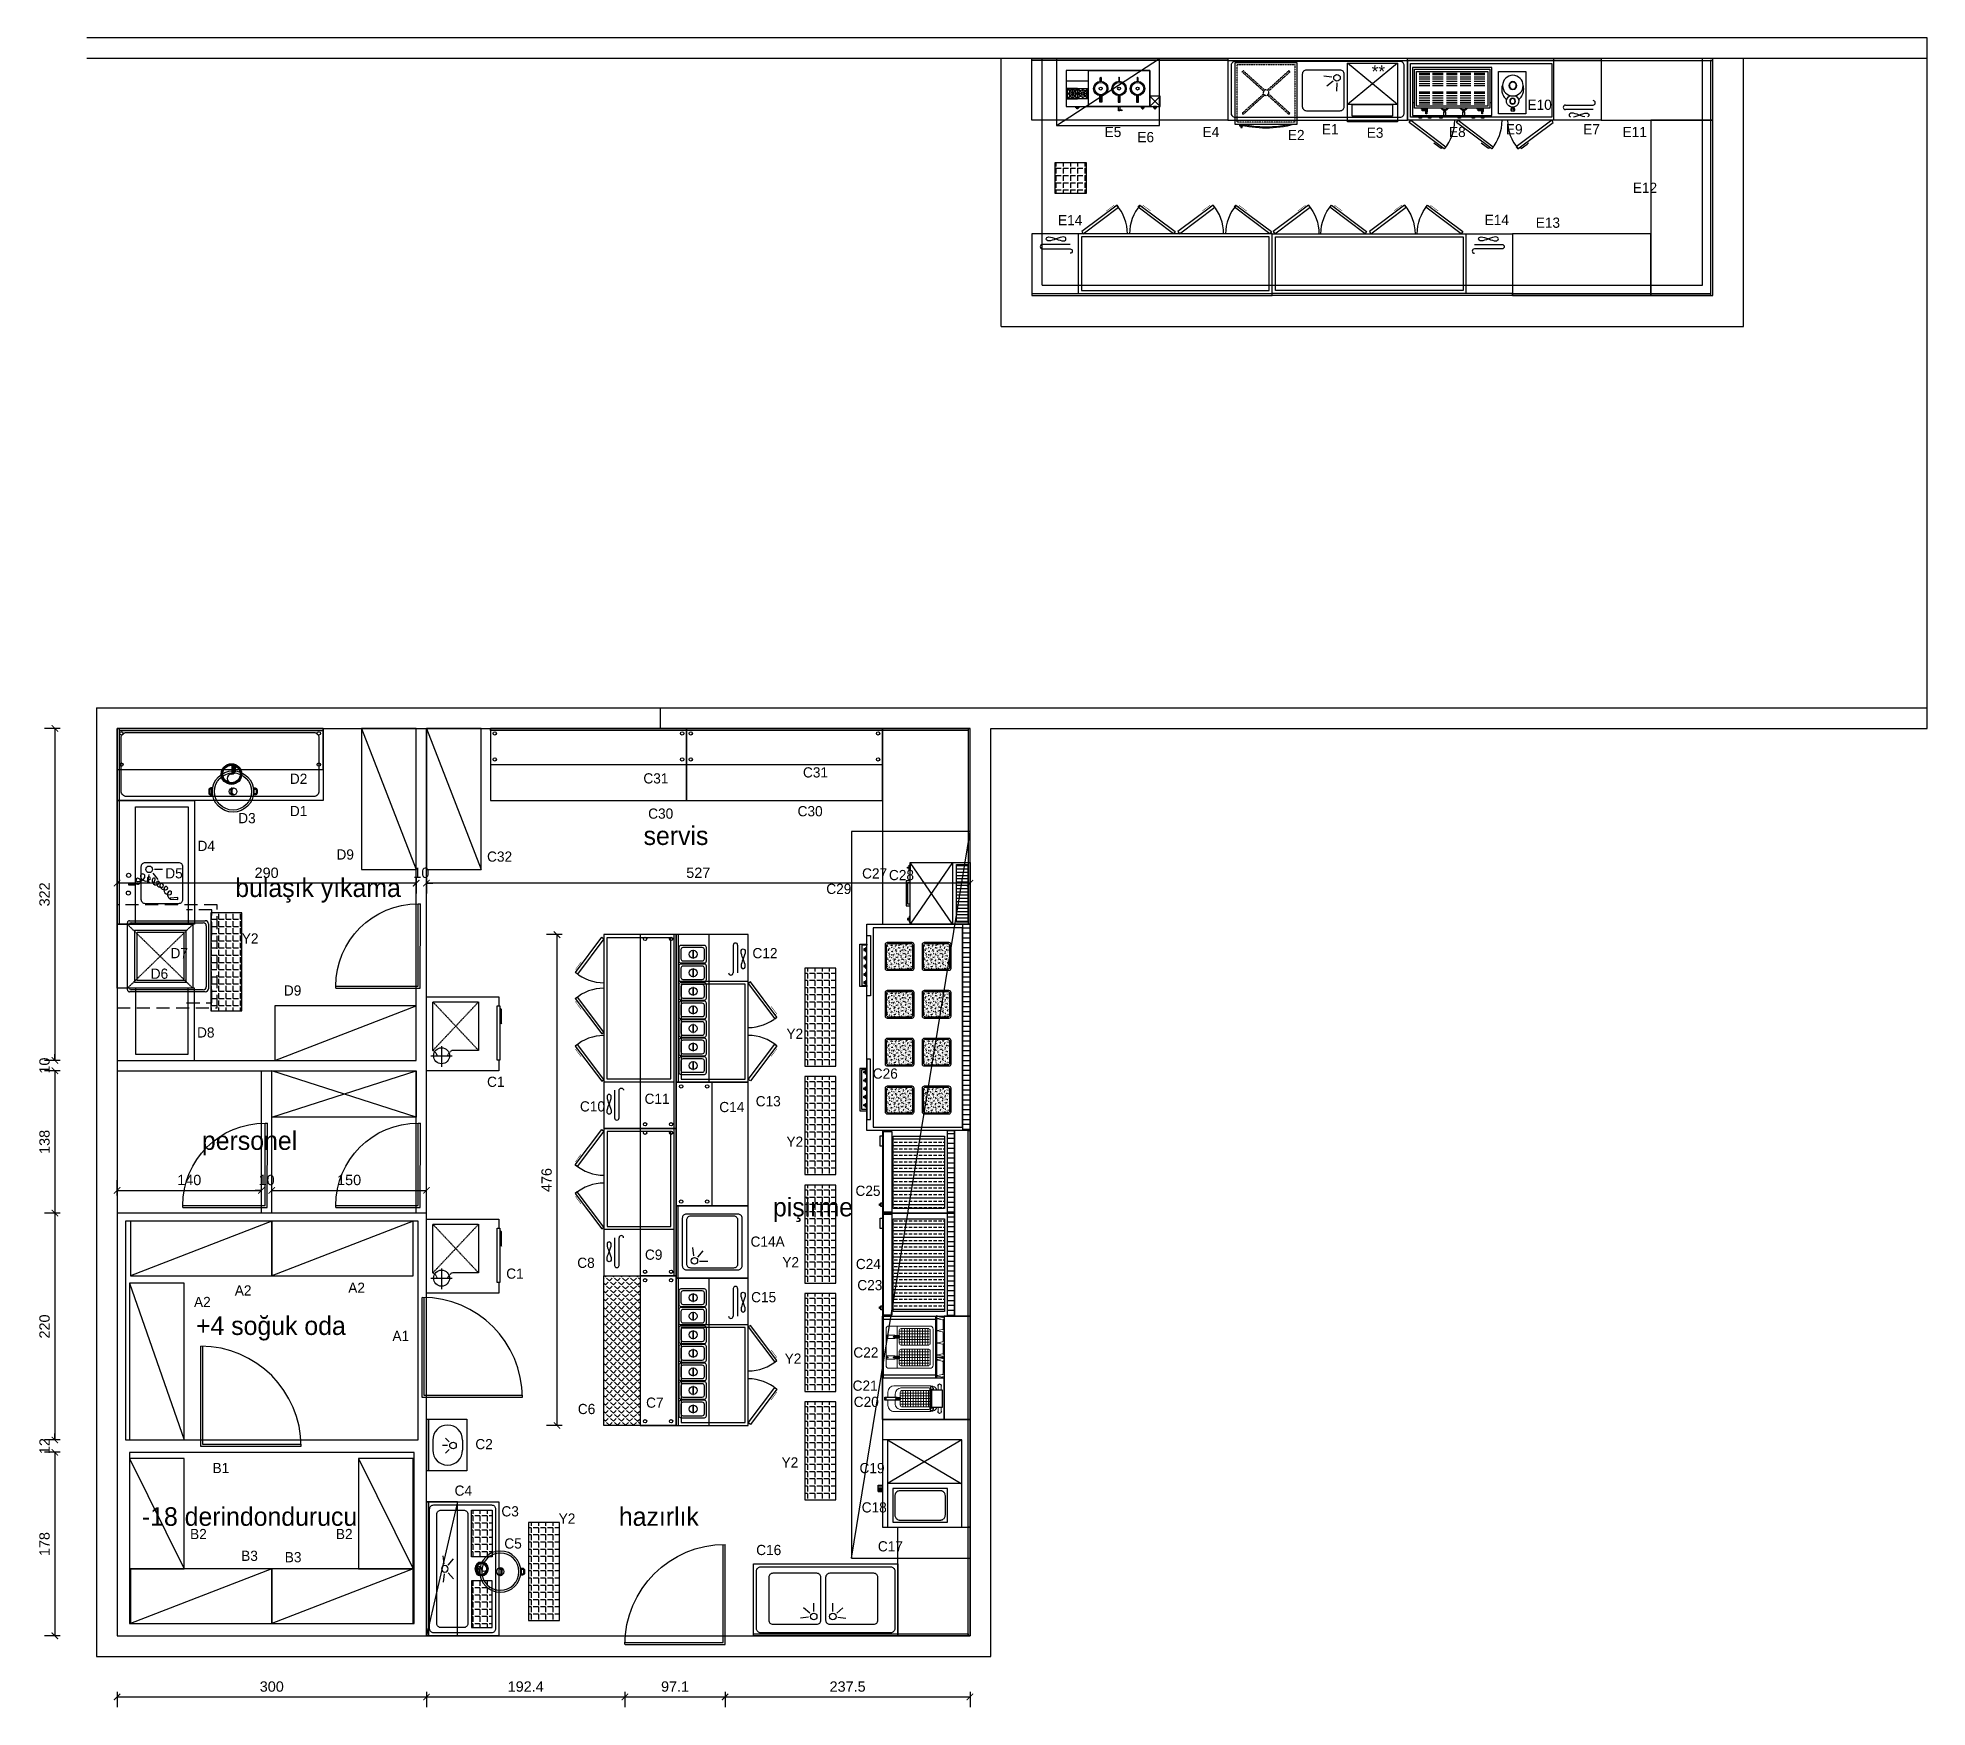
# Model space of a CAD drawing. Header units: centimetres. Extents: x 17223 to 23915, y 3231 to 4899.
# Drawn here: x 17223 to 19055, y 3231 to 4850 of the extents above; entities that cross this region are included whole.
import ezdxf
from ezdxf.enums import TextEntityAlignment as Align

# ---------------------------------------------------------------- set-up
doc = ezdxf.new("R2010")
doc.units = ezdxf.units.CM
doc.header["$MEASUREMENT"] = 0
doc.linetypes.add('DASHED', pattern=[0.75, 0.5, -0.25])
doc.linetypes.add('HIDDENX2', pattern=[19.05, 12.7, -6.35])
for name, color, linetype in [('002 Çizgi', 7, 'Continuous'), ('0D', 1, 'Continuous'), ('0T', 7, 'Continuous'), ('AK', 7, 'Continuous'), ('CIHAZ', 2, 'Continuous'), ('kapı ABD', 55, 'Continuous'), ('Kıtc-002 Çizgi', 7, 'Continuous'), ('S2000-002 Çizgi', 7, 'Continuous'), ('S2000-003 Kapı', 3, 'Continuous')]:
    doc.layers.add(name, color=color, linetype=linetype)
doc.styles.add('AUTOBAN', font='')
doc.styles.get("Standard").update_dxf_attribs({"font": 'arial.ttf'})
doc.styles.add('Style-ENGINEERING I 0.34907', font='ENGINEERING.shx', dxfattribs={"oblique": 20})
doc.styles.add('TAKSİM', font='GOTHIC.TTF', dxfattribs={"height": 20})
doc.styles.get('AUTOBAN').set_extended_font_data('Helvetica Normal Tr')
doc.dimstyles.new('AUTO_DIM_1-50', dxfattribs={"dimtxt": 10, "dimasz": 6.25, "dimexe": 10, "dimexo": 10, "dimgap": 5, "dimtad": 1, "dimdec": 1, "dimdsep": 46, "dimtxsty": 'AUTOBAN', "dimblk": 'ARCHTICK', "dimcen": 5, "dimclrd": 256, "dimclre": 256, "dimclrt": 256, "dimadec": 0, "dimazin": 0, "dimtfac": 1, "dimtdec": 1, "dimtix": 1, "dimtofl": 0, "dimtmove": 1, "dimatfit": 3, "dimfxl": 1, "dimtolj": 1, "dimtzin": 0, "dimlwd": -1, "dimlwe": -1, "dimarcsym": 0})

msp = doc.modelspace()

# ---------------------------------------------------------------- texts
at = {"style": 'TAKSİM'}
for s, height, p in [('E10', 9.9, (18667.14, 4779.64, 0)), ('E5', 9.9, (18257.19, 4753.28, 0)), ('E4', 9.9, (18352.12, 4753.28, 0)), ('E1', 9.9, (18467.79, 4755.92, 0)), ('E8', 9.9, (18591.09, 4753.28, 0)), ('E9', 9.9, (18646.25, 4755.92, 0)), ('E7', 9.9, (18721.17, 4755.92, 0)), ('E11', 9.9, (18759.42, 4753.28, 0)), ('E6', 9.9, (18288.93, 4748.27, 0)), ('E2', 9.9, (18434.82, 4750.27, 0)), ('E3', 9.9, (18511.32, 4752.53, 0)), ('E12', 9.9, (18769.28, 4699.16, 0)), ('E14', 9.9, (18212.01, 4667.74, 0)), ('E14', 9.9, (18625.65, 4668.01, 0)), ('E13', 9.9, (18675.2, 4665.28, 0)), ('C31', 9.9, (17964.73, 4132.25, 0)), ('D2', 9.9, (17467.25, 4126.07, 0)), ('C31', 9.9, (17810, 4126.46, 0)), ('D1', 9.9, (17467.25, 4094.78, 0)), ('C30', 9.9, (17959.52, 4094.61, 0)), ('D3', 9.9, (17417.15, 4087.9, 0)), ('servis', 18, (17810.17, 4066.82)), ('C30', 9.9, (17814.64, 4092.29, 0)), ('D4', 9.9, (17377.7, 4060.99, 0)), ('D9', 9.9, (17512.41, 4052.68, 0)), ('C32', 9.9, (17658.44, 4050.6, 0)), ('D5', 9.9, (17346.45, 4034.4, 0)), ('bulaşık yıkama', 18, (17414.31, 4016.35)), ('C27', 9.9, (18022.05, 4034.28, 0)), ('C28', 9.9, (18048.09, 4032.69, 0)), ('C29', 9.9, (17987.33, 4019.32, 0)), ('Y2', 9.9, (17420.63, 3971.21, 0)), ('D7', 9.9, (17351.54, 3957, 0)), ('C12', 9.9, (17915.74, 3956.96, 0)), ('D6', 9.9, (17332.32, 3937.06, 0)), ('D9', 9.9, (17461.43, 3920.78, 0)), ('D8', 9.9, (17377.25, 3880.1, 0)), ('Y2', 9.9, (17948.71, 3878.79, 0)), ('C26', 9.9, (18032.37, 3840.23, 0)), ('C1', 9.9, (17658.44, 3832.22, 0)), ('C10', 9.9, (17748.49, 3808.39, 0)), ('C11', 9.9, (17811.15, 3815.78, 0)), ('C14', 9.9, (17883.62, 3807.76, 0)), ('C13', 9.9, (17918.91, 3813.4, 0)), ('personel', 18, (17381.99, 3771.16)), ('Y2', 9.9, (17948.71, 3774.12, 0)), ('pişirme', 18, (17935.64, 3706.66)), ('C25', 9.9, (18015.63, 3726.53, 0)), ('C14A', 9.9, (17913.9, 3677.27, 0)), ('C8', 9.9, (17745.89, 3656.75, 0)), ('C9', 9.9, (17811.51, 3664.6, 0)), ('Y2', 9.9, (17944.72, 3657.26, 0)), ('C24', 9.9, (18015.99, 3655.53, 0)), ('C1', 9.9, (17677.05, 3646.23, 0)), ('A2', 9.9, (17374.3, 3618.73, 0)), ('A2', 9.9, (17413.83, 3629.92, 0)), ('A2', 9.9, (17523.85, 3632.55, 0)), ('C15', 9.9, (17914.46, 3623.4, 0)), ('C23', 9.9, (18017.42, 3635.1, 0)), ('+4 soğuk oda', 18, (17376.25, 3591.69)), ('A1', 9.9, (17566.68, 3585.81, 0)), ('Y2', 9.9, (17946.98, 3563.8, 0)), ('C22', 9.9, (18013.58, 3569.75, 0)), ('C21', 9.9, (18012.86, 3537.61, 0)), ('C6', 9.9, (17746.45, 3514.96, 0)), ('C7', 9.9, (17812.63, 3521.12, 0)), ('C20', 9.9, (18013.94, 3521.9, 0)), ('C2', 9.9, (17647.08, 3480.89, 0)), ('B1', 9.9, (17392.28, 3457.74, 0)), ('Y2', 9.9, (17943.98, 3463.14, 0)), ('C19', 9.9, (18019.53, 3457.65, 0)), ('C4', 9.9, (17626.93, 3435.8, 0)), ('C3', 9.9, (17672.33, 3415.73, 0)), ('C18', 9.9, (18021.67, 3419.55, 0)), ('-18 derindondurucu', 18, (17323.77, 3406.63)), ('Y2', 9.9, (17727.85, 3408.69, 0)), ('hazırlık', 18, (17786.23, 3406.63)), ('B2', 9.9, (17370.47, 3393.71, 0)), ('B2', 9.9, (17511.85, 3393.71, 0)), ('C5', 9.9, (17675.17, 3384.54, 0)), ('C17', 9.9, (18037.35, 3381.8, 0)), ('B3', 9.9, (17420.02, 3372.59, 0)), ('B3', 9.9, (17462.3, 3371.27, 0)), ('C16', 9.9, (17919.39, 3378.24, 0))]:
    msp.add_text(s, height=height, dxfattribs=at).set_placement(p)

# ---------------------------------------------------------------- blocks, each defined once
blk = doc.blocks.new('A$C2F46484B')
at = {"layer": 'S2000-002 Çizgi'}
h = blk.add_hatch(dxfattribs=at)
h.set_pattern_fill('ANSI31', color=256, scale=1.5, angle=45, style=0)
h.set_pattern_definition([(90, (-5338.991, -5379.0678), (-4.7625, 9e-16), [])])
h.paths.add_polyline_path([(0, 107), (0, 99.7), (200, 99.7), (200, 107)])
h = blk.add_hatch(dxfattribs=at)
h.set_pattern_fill('AR-CONC', color=256, scale=0.02, angle=45, style=0)
h.set_pattern_definition([(95, (-5272.7595, -5384.0678), (2.801893, 2.3510676), [0.381, -4.191]), (40, (-5272.7595, -5384.0678), (-3.2003578, 2.2035401), [0.3048, -3.3528]), (145.451, (-5272.526, -5383.872), (-0.3984432, 4.5546047), [0.3238, -3.5618]), (91.1842, (-5273.478, -5383.3493), (4.4282049, 3.2390683), [0.5715, -6.2865]), (141.6356, (-5273.109, -5383.0794), (-0.141723, 6.8565286), [0.4857, -5.3427]), (36.184, (-5273.478, -5383.3493), (-0.1417114, 6.8565277), [0.4572, -5.0292]), (66, (-5272.939, -5383.1697), (3.590411, 0.6979054), [0.381, -4.191]), (11, (-5272.939, -5383.1697), (-1.7307985, 3.4788239), [0.3048, -3.3528]), (116.4514, (-5272.64, -5383.1116), (1.8596008, 4.1767291), [0.3238, -3.5618]), (82.5, (-5272.7595, -5384.0678), (-1.15210938, 1.23946827), [0, -3.31216, 0, -3.4036, 0, -3.3655]), (52.5, (-5272.7595, -5384.0678), (-0.47179455, 2.36174), [0, -1.94056, 0, -3.23596, 0, -1.2827]), (12.5, (-5273.5605, -5384.8688), (1.99855726, 1.8365239), [0, -1.27, 0, -3.9624, 0, -5.2578]), (2.5, (-5273.9197, -5385.228), (1.7352781, 2.45444786), [0, -1.651, 0, -2.63144, 0, -3.7338])])
h.paths.add_polyline_path([(18.6, 63.9, 0.414214), (20.6, 61.9), (41.7, 61.9, 0.414214), (43.7, 63.9), (43.7, 85.1, 0.414214), (41.7, 87.1), (20.6, 87.1, 0.414214), (18.6, 85.1)])
h = blk.add_hatch(dxfattribs=at)
h.set_pattern_fill('AR-CONC', color=256, scale=0.02, angle=45, style=0)
h.set_pattern_definition([(95, (-5226.331, -5384.0678), (2.801893, 2.3510676), [0.381, -4.191]), (40, (-5226.331, -5384.0678), (-3.2003578, 2.2035401), [0.3048, -3.3528]), (145.451, (-5226.0974, -5383.872), (-0.3984432, 4.5546047), [0.3238, -3.5618]), (91.1842, (-5227.0493, -5383.3493), (4.4282049, 3.2390683), [0.5715, -6.2865]), (141.6356, (-5226.6803, -5383.0794), (-0.141723, 6.8565286), [0.4857, -5.3427]), (36.184, (-5227.0493, -5383.3493), (-0.1417114, 6.8565277), [0.4572, -5.0292]), (66, (-5226.5105, -5383.1697), (3.590411, 0.6979054), [0.381, -4.191]), (11, (-5226.5105, -5383.1697), (-1.7307985, 3.4788239), [0.3048, -3.3528]), (116.4514, (-5226.2113, -5383.1116), (1.8596008, 4.1767291), [0.3238, -3.5618]), (82.5, (-5226.3309, -5384.0678), (-1.15210938, 1.23946827), [0, -3.31216, 0, -3.4036, 0, -3.3655]), (52.5, (-5226.3309, -5384.0678), (-0.47179455, 2.36174), [0, -1.94056, 0, -3.23596, 0, -1.2827]), (12.5, (-5227.1319, -5384.8688), (1.99855726, 1.8365239), [0, -1.27, 0, -3.9624, 0, -5.2578]), (2.5, (-5227.4911, -5385.228), (1.7352781, 2.45444786), [0, -1.651, 0, -2.63144, 0, -3.7338])])
h.paths.add_polyline_path([(65, 63.9, 0.414214), (67, 61.9), (88.1, 61.9, 0.414214), (90.1, 63.9), (90.1, 85.1, 0.414214), (88.1, 87.1), (67, 87.1, 0.414214), (65, 85.1)])
h = blk.add_hatch(dxfattribs=at)
h.set_pattern_fill('AR-CONC', color=256, scale=0.02, angle=45, style=0)
h.set_pattern_definition([(95, (-5179.9023, -5384.0678), (2.801893, 2.3510676), [0.381, -4.191]), (40, (-5179.9023, -5384.0678), (-3.2003578, 2.2035401), [0.3048, -3.3528]), (145.451, (-5179.669, -5383.872), (-0.3984432, 4.5546047), [0.3238, -3.5618]), (91.1842, (-5180.6207, -5383.3493), (4.4282049, 3.2390683), [0.5715, -6.2865]), (141.6356, (-5180.2517, -5383.0794), (-0.141723, 6.8565286), [0.4857, -5.3427]), (36.184, (-5180.621, -5383.3493), (-0.1417114, 6.8565277), [0.4572, -5.0292]), (66, (-5180.082, -5383.1697), (3.590411, 0.6979054), [0.381, -4.191]), (11, (-5180.082, -5383.1697), (-1.7307985, 3.4788239), [0.3048, -3.3528]), (116.4514, (-5179.7827, -5383.1116), (1.8596008, 4.1767291), [0.3238, -3.5618]), (82.5, (-5179.9023, -5384.0678), (-1.15210938, 1.23946827), [0, -3.31216, 0, -3.4036, 0, -3.3655]), (52.5, (-5179.9023, -5384.0678), (-0.47179455, 2.36174), [0, -1.94056, 0, -3.23596, 0, -1.2827]), (12.5, (-5180.7034, -5384.8688), (1.99855726, 1.8365239), [0, -1.27, 0, -3.9624, 0, -5.2578]), (2.5, (-5181.0626, -5385.228), (1.7352781, 2.45444786), [0, -1.651, 0, -2.63144, 0, -3.7338])])
h.paths.add_polyline_path([(111.4, 63.9, 0.414214), (113.4, 61.9), (134.6, 61.9, 0.414214), (136.6, 63.9), (136.6, 85.1, 0.414214), (134.6, 87.1), (113.4, 87.1, 0.414214), (111.4, 85.1)])
h = blk.add_hatch(dxfattribs=at)
h.set_pattern_fill('AR-CONC', color=256, scale=0.02, angle=45, style=0)
h.set_pattern_definition([(95, (-5133.4737, -5384.0678), (2.801893, 2.3510676), [0.381, -4.191]), (40, (-5133.4737, -5384.0678), (-3.2003578, 2.2035401), [0.3048, -3.3528]), (145.451, (-5133.2403, -5383.872), (-0.3984432, 4.5546047), [0.3238, -3.5618]), (91.1842, (-5134.192, -5383.3493), (4.4282049, 3.2390683), [0.5715, -6.2865]), (141.6356, (-5133.823, -5383.0794), (-0.141723, 6.8565286), [0.4857, -5.3427]), (36.184, (-5134.192, -5383.3493), (-0.1417114, 6.8565277), [0.4572, -5.0292]), (66, (-5133.6534, -5383.1697), (3.590411, 0.6979054), [0.381, -4.191]), (11, (-5133.6534, -5383.1697), (-1.7307985, 3.4788239), [0.3048, -3.3528]), (116.4514, (-5133.354, -5383.1116), (1.8596008, 4.1767291), [0.3238, -3.5618]), (82.5, (-5133.4737, -5384.0678), (-1.15210938, 1.23946827), [0, -3.31216, 0, -3.4036, 0, -3.3655]), (52.5, (-5133.4737, -5384.0678), (-0.47179455, 2.36174), [0, -1.94056, 0, -3.23596, 0, -1.2827]), (12.5, (-5134.2748, -5384.8688), (1.99855726, 1.8365239), [0, -1.27, 0, -3.9624, 0, -5.2578]), (2.5, (-5134.634, -5385.228), (1.7352781, 2.45444786), [0, -1.651, 0, -2.63144, 0, -3.7338])])
h.paths.add_polyline_path([(157.9, 63.9, 0.414214), (159.9, 61.9), (181, 61.9, 0.414214), (183, 63.9), (183, 85.1, 0.414214), (181, 87.1), (159.9, 87.1, 0.414214), (157.9, 85.1)])
h = blk.add_hatch(dxfattribs=at)
h.set_pattern_fill('AR-CONC', color=256, scale=0.02, angle=45, style=0)
h.set_pattern_definition([(95, (-5272.7595, -5419.874), (2.801893, 2.3510676), [0.381, -4.191]), (40, (-5272.7595, -5419.874), (-3.2003578, 2.2035401), [0.3048, -3.3528]), (145.451, (-5272.526, -5419.678), (-0.3984432, 4.5546047), [0.3238, -3.5618]), (91.1842, (-5273.478, -5419.1556), (4.4282049, 3.2390683), [0.5715, -6.2865]), (141.6356, (-5273.109, -5418.8857), (-0.141723, 6.8565286), [0.4857, -5.3427]), (36.184, (-5273.478, -5419.1556), (-0.1417114, 6.8565277), [0.4572, -5.0292]), (66, (-5272.939, -5418.976), (3.590411, 0.6979054), [0.381, -4.191]), (11, (-5272.939, -5418.976), (-1.7307985, 3.4788239), [0.3048, -3.3528]), (116.4514, (-5272.64, -5418.9178), (1.8596008, 4.1767291), [0.3238, -3.5618]), (82.5, (-5272.7595, -5419.874), (-1.15210938, 1.23946827), [0, -3.31216, 0, -3.4036, 0, -3.3655]), (52.5, (-5272.7595, -5419.874), (-0.47179455, 2.36174), [0, -1.94056, 0, -3.23596, 0, -1.2827]), (12.5, (-5273.5605, -5420.675), (1.99855726, 1.8365239), [0, -1.27, 0, -3.9624, 0, -5.2578]), (2.5, (-5273.9197, -5421.0343), (1.7352781, 2.45444786), [0, -1.651, 0, -2.63144, 0, -3.7338])])
h.paths.add_polyline_path([(18.6, 28.1, 0.414214), (20.6, 26.1), (41.7, 26.1, 0.414214), (43.7, 28.1), (43.7, 49.3, 0.414214), (41.7, 51.3), (20.6, 51.3, 0.414214), (18.6, 49.3)])
h = blk.add_hatch(dxfattribs=at)
h.set_pattern_fill('AR-CONC', color=256, scale=0.02, angle=45, style=0)
h.set_pattern_definition([(95, (-5226.331, -5419.874), (2.801893, 2.3510676), [0.381, -4.191]), (40, (-5226.331, -5419.874), (-3.2003578, 2.2035401), [0.3048, -3.3528]), (145.451, (-5226.0974, -5419.678), (-0.3984432, 4.5546047), [0.3238, -3.5618]), (91.1842, (-5227.0493, -5419.1556), (4.4282049, 3.2390683), [0.5715, -6.2865]), (141.6356, (-5226.6803, -5418.8857), (-0.141723, 6.8565286), [0.4857, -5.3427]), (36.184, (-5227.0493, -5419.1556), (-0.1417114, 6.8565277), [0.4572, -5.0292]), (66, (-5226.5105, -5418.976), (3.590411, 0.6979054), [0.381, -4.191]), (11, (-5226.5105, -5418.976), (-1.7307985, 3.4788239), [0.3048, -3.3528]), (116.4514, (-5226.2113, -5418.9178), (1.8596008, 4.1767291), [0.3238, -3.5618]), (82.5, (-5226.3309, -5419.874), (-1.15210938, 1.23946827), [0, -3.31216, 0, -3.4036, 0, -3.3655]), (52.5, (-5226.3309, -5419.874), (-0.47179455, 2.36174), [0, -1.94056, 0, -3.23596, 0, -1.2827]), (12.5, (-5227.1319, -5420.675), (1.99855726, 1.8365239), [0, -1.27, 0, -3.9624, 0, -5.2578]), (2.5, (-5227.4911, -5421.0343), (1.7352781, 2.45444786), [0, -1.651, 0, -2.63144, 0, -3.7338])])
h.paths.add_polyline_path([(65, 28.1, 0.414214), (67, 26.1), (88.1, 26.1, 0.414214), (90.1, 28.1), (90.1, 49.3, 0.414214), (88.1, 51.3), (67, 51.3, 0.414214), (65, 49.3)])
h = blk.add_hatch(dxfattribs=at)
h.set_pattern_fill('AR-CONC', color=256, scale=0.02, angle=45, style=0)
h.set_pattern_definition([(95, (-5179.9023, -5419.874), (2.801893, 2.3510676), [0.381, -4.191]), (40, (-5179.9023, -5419.874), (-3.2003578, 2.2035401), [0.3048, -3.3528]), (145.451, (-5179.669, -5419.678), (-0.3984432, 4.5546047), [0.3238, -3.5618]), (91.1842, (-5180.6207, -5419.1556), (4.4282049, 3.2390683), [0.5715, -6.2865]), (141.6356, (-5180.2517, -5418.8857), (-0.141723, 6.8565286), [0.4857, -5.3427]), (36.184, (-5180.621, -5419.1556), (-0.1417114, 6.8565277), [0.4572, -5.0292]), (66, (-5180.082, -5418.976), (3.590411, 0.6979054), [0.381, -4.191]), (11, (-5180.082, -5418.976), (-1.7307985, 3.4788239), [0.3048, -3.3528]), (116.4514, (-5179.7827, -5418.9178), (1.8596008, 4.1767291), [0.3238, -3.5618]), (82.5, (-5179.9023, -5419.874), (-1.15210938, 1.23946827), [0, -3.31216, 0, -3.4036, 0, -3.3655]), (52.5, (-5179.9023, -5419.874), (-0.47179455, 2.36174), [0, -1.94056, 0, -3.23596, 0, -1.2827]), (12.5, (-5180.7034, -5420.675), (1.99855726, 1.8365239), [0, -1.27, 0, -3.9624, 0, -5.2578]), (2.5, (-5181.0626, -5421.0343), (1.7352781, 2.45444786), [0, -1.651, 0, -2.63144, 0, -3.7338])])
h.paths.add_polyline_path([(111.4, 28.1, 0.414214), (113.4, 26.1), (134.6, 26.1, 0.414214), (136.6, 28.1), (136.6, 49.3, 0.414214), (134.6, 51.3), (113.4, 51.3, 0.414214), (111.4, 49.3)])
h = blk.add_hatch(dxfattribs=at)
h.set_pattern_fill('AR-CONC', color=256, scale=0.02, angle=45, style=0)
h.set_pattern_definition([(95, (-5133.4737, -5419.874), (2.801893, 2.3510676), [0.381, -4.191]), (40, (-5133.4737, -5419.874), (-3.2003578, 2.2035401), [0.3048, -3.3528]), (145.451, (-5133.2403, -5419.678), (-0.3984432, 4.5546047), [0.3238, -3.5618]), (91.1842, (-5134.192, -5419.1556), (4.4282049, 3.2390683), [0.5715, -6.2865]), (141.6356, (-5133.823, -5418.8857), (-0.141723, 6.8565286), [0.4857, -5.3427]), (36.184, (-5134.192, -5419.1556), (-0.1417114, 6.8565277), [0.4572, -5.0292]), (66, (-5133.6534, -5418.976), (3.590411, 0.6979054), [0.381, -4.191]), (11, (-5133.6534, -5418.976), (-1.7307985, 3.4788239), [0.3048, -3.3528]), (116.4514, (-5133.354, -5418.9178), (1.8596008, 4.1767291), [0.3238, -3.5618]), (82.5, (-5133.4737, -5419.874), (-1.15210938, 1.23946827), [0, -3.31216, 0, -3.4036, 0, -3.3655]), (52.5, (-5133.4737, -5419.874), (-0.47179455, 2.36174), [0, -1.94056, 0, -3.23596, 0, -1.2827]), (12.5, (-5134.2748, -5420.675), (1.99855726, 1.8365239), [0, -1.27, 0, -3.9624, 0, -5.2578]), (2.5, (-5134.634, -5421.0343), (1.7352781, 2.45444786), [0, -1.651, 0, -2.63144, 0, -3.7338])])
h.paths.add_polyline_path([(157.9, 28.1, 0.414214), (159.9, 26.1), (181, 26.1, 0.414214), (183, 28.1), (183, 49.3, 0.414214), (181, 51.3), (159.9, 51.3, 0.414214), (157.9, 49.3)])
for points in [[(0, 107), (200, 107), (200, 7), (0, 7)], [(0, 99.7), (200, 99.7), (200, 7), (0, 7)], [(3.4, 13.1), (196.6, 13.1), (196.6, 99.7), (3.4, 99.7)], [(10.8, 10.4), (69.2, 10.4), (69.2, 7), (10.8, 7)], [(26.4, 7), (22.8, 7), (22.8, 5.5), (26.4, 5.5)], [(25.3, 5.5), (23.9, 5.5), (23.9, 4.1), (25.3, 4.1)], [(34.4, 7), (30.8, 7), (30.8, 5.5), (34.4, 5.5)], [(33.3, 5.5), (31.9, 5.5), (31.9, 4.1), (33.3, 4.1)], [(42.4, 7), (38.8, 7), (38.8, 5.5), (42.4, 5.5)], [(41.3, 5.5), (39.9, 5.5), (39.9, 4.1), (41.3, 4.1)], [(50.4, 7), (46.8, 7), (46.8, 5.5), (50.4, 5.5)], [(49.3, 5.5), (47.9, 5.5), (47.9, 4.1), (49.3, 4.1)], [(58.4, 7), (54.8, 7), (54.8, 5.5), (58.4, 5.5)], [(57.3, 5.5), (55.9, 5.5), (55.9, 4.1), (57.3, 4.1)], [(189.2, 10.4), (130.8, 10.4), (130.8, 7), (189.2, 7)], [(141.6, 7), (145.2, 7), (145.2, 5.5), (141.6, 5.5)], [(142.7, 5.5), (144.1, 5.5), (144.1, 4.1), (142.7, 4.1)], [(149.6, 7), (153.2, 7), (153.2, 5.5), (149.6, 5.5)], [(150.7, 5.5), (152.1, 5.5), (152.1, 4.1), (150.7, 4.1)], [(157.6, 7), (161.2, 7), (161.2, 5.5), (157.6, 5.5)], [(158.7, 5.5), (160.1, 5.5), (160.1, 4.1), (158.7, 4.1)], [(165.6, 7), (169.2, 7), (169.2, 5.5), (165.6, 5.5)], [(166.7, 5.5), (168.1, 5.5), (168.1, 4.1), (166.7, 4.1)], [(173.6, 7), (177.2, 7), (177.2, 5.5), (173.6, 5.5)], [(174.7, 5.5), (176.1, 5.5), (176.1, 4.1), (174.7, 4.1)]]:
    blk.add_lwpolyline(points, close=True, dxfattribs=at)
for points in [[(19.4, 88.2), (42.9, 88.2, -0.414214), (44.9, 86.2), (44.9, 62.8, -0.414214), (42.9, 60.8), (19.4, 60.8, -0.414214), (17.4, 62.8), (17.4, 86.2, -0.414214)], [(20.6, 87.1), (41.7, 87.1, -0.414214), (43.7, 85.1), (43.7, 63.9, -0.414214), (41.7, 61.9), (20.6, 61.9, -0.414214), (18.6, 63.9), (18.6, 85.1, -0.414214)], [(65.9, 88.2), (89.3, 88.2, -0.414214), (91.3, 86.2), (91.3, 62.8, -0.414214), (89.3, 60.8), (65.9, 60.8, -0.414214), (63.9, 62.8), (63.9, 86.2, -0.414214)], [(67, 87.1), (88.1, 87.1, -0.414214), (90.1, 85.1), (90.1, 63.9, -0.414214), (88.1, 61.9), (67, 61.9, -0.414214), (65, 63.9), (65, 85.1, -0.414214)], [(112.3, 88.2), (135.7, 88.2, -0.414214), (137.7, 86.2), (137.7, 62.8, -0.414214), (135.7, 60.8), (112.3, 60.8, -0.414214), (110.3, 62.8), (110.3, 86.2, -0.414214)], [(113.4, 87.1), (134.6, 87.1, -0.414214), (136.6, 85.1), (136.6, 63.9, -0.414214), (134.6, 61.9), (113.4, 61.9, -0.414214), (111.4, 63.9), (111.4, 85.1, -0.414214)], [(158.7, 88.2), (182.1, 88.2, -0.414214), (184.1, 86.2), (184.1, 62.8, -0.414214), (182.1, 60.8), (158.7, 60.8, -0.414214), (156.7, 62.8), (156.7, 86.2, -0.414214)], [(159.9, 87.1), (181, 87.1, -0.414214), (183, 85.1), (183, 63.9, -0.414214), (181, 61.9), (159.9, 61.9, -0.414214), (157.9, 63.9), (157.9, 85.1, -0.414214)], [(19.4, 52.4), (42.9, 52.4, -0.414214), (44.9, 50.4), (44.9, 27, -0.414214), (42.9, 25), (19.4, 25, -0.414214), (17.4, 27), (17.4, 50.4, -0.414214)], [(20.6, 51.3), (41.7, 51.3, -0.414214), (43.7, 49.3), (43.7, 28.1, -0.414214), (41.7, 26.1), (20.6, 26.1, -0.414214), (18.6, 28.1), (18.6, 49.3, -0.414214)], [(65.9, 52.4), (89.3, 52.4, -0.414214), (91.3, 50.4), (91.3, 27, -0.414214), (89.3, 25), (65.9, 25, -0.414214), (63.9, 27), (63.9, 50.4, -0.414214)], [(67, 51.3), (88.1, 51.3, -0.414214), (90.1, 49.3), (90.1, 28.1, -0.414214), (88.1, 26.1), (67, 26.1, -0.414214), (65, 28.1), (65, 49.3, -0.414214)], [(112.3, 52.4), (135.7, 52.4, -0.414214), (137.7, 50.4), (137.7, 27, -0.414214), (135.7, 25), (112.3, 25, -0.414214), (110.3, 27), (110.3, 50.4, -0.414214)], [(113.4, 51.3), (134.6, 51.3, -0.414214), (136.6, 49.3), (136.6, 28.1, -0.414214), (134.6, 26.1), (113.4, 26.1, -0.414214), (111.4, 28.1), (111.4, 49.3, -0.414214)], [(158.7, 52.4), (182.1, 52.4, -0.414214), (184.1, 50.4), (184.1, 27, -0.414214), (182.1, 25), (158.7, 25, -0.414214), (156.7, 27), (156.7, 50.4, -0.414214)], [(159.9, 51.3), (181, 51.3, -0.414214), (183, 49.3), (183, 28.1, -0.414214), (181, 26.1), (159.9, 26.1, -0.414214), (157.9, 28.1), (157.9, 49.3, -0.414214)]]:
    blk.add_lwpolyline(points, format="xyb", close=True, dxfattribs=at)
for points in [[(60.3, 7), (60.3, 0), (19.3, 0), (19.3, 7), (20.3, 7), (20.3, 2), (59.3, 2), (59.3, 7), (60.3, 7)], [(139.7, 7), (139.7, 0), (180.7, 0), (180.7, 7), (179.7, 7), (179.7, 2), (140.7, 2), (140.7, 7), (139.7, 7)]]:
    blk.add_lwpolyline(points, dxfattribs=at)
blk = doc.blocks.new('A$C48882BDA')
at = {"layer": 'S2000-002 Çizgi', "linetype": 'Continuous', "lineweight": 0}
for p, q in [((11.5, 57), (7.5, 57)), ((28.5, 57), (32.5, 57)), ((11.5, 54), (7.5, 54)), ((7.5, 47), (7.5, 11)), ((9.5, 44), (9.5, 18)), ((9.8, 49.5), (11.5, 49.5)), ((9.8, 49), (11.5, 49)), ((9.8, 46.5), (30.3, 46.5)), ((9.8, 46), (30.3, 46)), ((12, 45.3), (12, 18.9)), ((28, 44.8), (12, 44.8)), ((28, 42.3), (12, 42.3)), ((28, 39.8), (12, 39.8)), ((28, 37.3), (12, 37.3)), ((26, 47.3), (14, 47.3)), ((14.5, 47.3), (14.5, 46.5)), ((14.5, 46), (14.5, 17.3)), ((17.2, 47.3), (17.2, 46.5)), ((17.2, 46), (17.2, 17.3)), ((19.9, 47.3), (19.9, 46.5)), ((19.9, 46), (19.9, 17.3)), ((22.6, 47.3), (22.6, 46.5)), ((22.6, 46), (22.6, 17.3)), ((25.3, 47.3), (25.3, 46.5)), ((25.3, 46), (25.3, 17.3)), ((28, 45.3), (28, 18.9)), ((28.5, 54), (32.5, 54)), ((28.5, 49.5), (30.3, 49.5)), ((28.5, 49), (30.3, 49)), ((30.5, 44), (30.5, 18)), ((32.5, 47), (32.5, 11)), ((28, 34.8), (12, 34.8)), ((28, 32.3), (12, 32.3)), ((28, 29.8), (12, 29.8)), ((28, 27.3), (12, 27.3)), ((28, 24.8), (12, 24.8)), ((28, 22.3), (12, 22.3)), ((28, 19.8), (12, 19.8)), ((18.5, 5.4), (13.5, 5.4)), ((18.8, 17.3), (14, 17.3)), ((18.5, 12.4), (15.5, 12.4)), ((18.8, 14.3), (18.8, 17.3)), ((19.3, 14.3), (19.3, 17.3)), ((19.8, 17.3), (19.3, 17.3)), ((19.8, 14.3), (19.8, 17.3)), ((20.3, 14.3), (20.3, 17.3)), ((20.8, 17.3), (20.3, 17.3)), ((20.8, 14.3), (20.8, 17.3)), ((21.3, 14.3), (21.3, 17.3)), ((26, 17.3), (21.3, 17.3)), ((24.5, 12.4), (21.5, 12.4)), ((26.5, 5.4), (21.5, 5.4))]:
    blk.add_line(p, q, dxfattribs=at)
at = {"layer": 'S2000-002 Çizgi'}
for points in [[(0, 0), (40, 0), (40, 60), (0, 60)], [(11.5, 58), (28.5, 58), (28.5, 48), (11.5, 48)], [(18.5, 14.3), (21.5, 14.3), (21.5, 2.3), (18.5, 2.3)]]:
    blk.add_lwpolyline(points, close=True, dxfattribs=at)
at = {"layer": 'S2000-002 Çizgi', "linetype": 'Continuous', "lineweight": 0}
for centre in [(20, 13.3), (20, 3.3)]:
    blk.add_circle(centre, 0.5, dxfattribs=at)
at = {"layer": 'S2000-002 Çizgi', "linetype": 'Continuous', "lineweight": 0, "extrusion": (0, 0, -1)}
for centre, radius, start, end in [((-7.5, 55.5), 1.8, 236.4427, 123.5573), ((-7.5, 55.5), 1.5, 270.0011, 90), ((-13.5, 47), 6, 0, 70.5288), ((-9.8, 47.8), 1.75, 270, 90), ((-9.8, 47.8), 1.25, 270, 90), ((-14, 19.3), 2, 270, 0), ((-26, 19.3), 2, 180, 270)]:
    blk.add_arc(centre, radius, start, end, dxfattribs=at)
at = {"layer": 'S2000-002 Çizgi', "linetype": 'Continuous', "lineweight": 0}
for centre, radius, start, end in [((32.5, 55.5), 1.8, 236.4427, 123.5573), ((32.5, 55.5), 1.5, 270.0011, 90), ((15.5, 44), 6, 160.5288, 180), ((15.5, 44), 6, 131.8103, 155.3757), ((14, 45.3), 2, 157.9757, 180), ((14, 45.3), 2, 90, 141.3178), ((26, 45.3), 2, 38.6822, 90), ((26, 45.3), 2, 0, 22.0243), ((26.5, 47), 6, 0, 70.5288), ((24.5, 44), 6, 24.6243, 48.1897), ((24.5, 44), 6, 0, 19.4712), ((30.3, 47.8), 1.75, 270, 90), ((30.3, 47.8), 1.25, 270, 90), ((15.5, 18.4), 6, 180, 270), ((24.5, 18.4), 6, 270, 0), ((13.5, 11.4), 6, 180, 270), ((19, 17.3), 0.25, 0, 180), ((20, 17.3), 0.25, 0, 180), ((21, 17.3), 0.25, 0, 180), ((26.5, 11.4), 6, 270, 0)]:
    blk.add_arc(centre, radius, start, end, dxfattribs=at)
at = {"layer": 'S2000-002 Çizgi', "linetype": 'Continuous', "lineweight": 0, "style": 'Style-ENGINEERING I 0.34907', "oblique": 20}
blk.add_text('LINK', height=0.001, dxfattribs=at).set_placement((0, 60), align=Align.TOP_LEFT)
blk.add_text('LINK', height=0.001, dxfattribs=at).set_placement((0, 60), align=Align.TOP_LEFT)
blk.add_text('LINK', height=0.001, dxfattribs=at).set_placement((0, 60), align=Align.TOP_LEFT)
blk = doc.blocks.new('A$C3089034C')
at = {"layer": 'S2000-002 Çizgi', "linetype": 'Continuous', "lineweight": 0}
for p, q in [((39.6, 59.8), (0.5, 59.8)), ((1.1, 58.2), (2.1, 53.4)), ((1.1, 58.2), (1.1, 58.2)), ((2.5, 53.4), (3.5, 58.2)), ((4.5, 59), (11.9, 59)), ((12.9, 58.2), (13.9, 53.4)), ((14.3, 53.4), (15.3, 58.2)), ((16.3, 59), (23.7, 59)), ((24.7, 58.2), (25.7, 53.4)), ((26.1, 53.4), (27.1, 58.2)), ((28.1, 59), (35.5, 59)), ((36.5, 58.2), (37.5, 53.4)), ((37.9, 53.4), (38.9, 58.2)), ((59.6, 59.8), (40.5, 59.8)), ((41.1, 58.2), (42.1, 53.4)), ((42.5, 53.4), (43.5, 58.3)), ((44.3, 59), (55.7, 59)), ((56.5, 58.2), (57.5, 53.4)), ((58, 53.4), (59, 58.2)), ((9.5, 46.2), (9.5, 6.5)), ((12, 44.4), (12, 18)), ((28, 43.9), (12, 43.9)), ((28, 41.4), (12, 41.4)), ((28, 38.9), (12, 38.9)), ((12.5, 49.2), (27.5, 49.2)), ((12.5, 49.2), (47.5, 49.2)), ((26, 46.4), (14, 46.4)), ((14.5, 46.4), (14.5, 45.6)), ((14.5, 45.1), (14.5, 16.4)), ((17.2, 46.4), (17.2, 45.6)), ((17.2, 45.1), (17.2, 16.4)), ((19.9, 46.4), (19.9, 45.6)), ((19.9, 45.1), (19.9, 16.4)), ((22.6, 46.4), (22.6, 45.6)), ((22.6, 45.1), (22.6, 16.4)), ((25.3, 46.4), (25.3, 45.6)), ((25.3, 45.1), (25.3, 16.4)), ((28, 44.4), (28, 18)), ((32, 44.4), (32, 18)), ((32, 43.9), (48, 43.9)), ((32, 41.4), (48, 41.4)), ((32, 38.9), (48, 38.9)), ((47.5, 49.2), (32.5, 49.2)), ((34, 46.4), (46, 46.4)), ((34.7, 46.4), (34.7, 45.6)), ((34.7, 45.1), (34.7, 16.4)), ((37.4, 46.4), (37.4, 45.6)), ((37.4, 45.1), (37.4, 16.4)), ((40.1, 46.4), (40.1, 45.6)), ((40.1, 45.1), (40.1, 16.4)), ((42.8, 46.4), (42.8, 45.6)), ((42.8, 45.1), (42.8, 16.4)), ((45.5, 46.4), (45.5, 45.6)), ((45.5, 45.1), (45.5, 16.4)), ((48, 44.4), (48, 18)), ((50.5, 46.2), (50.5, 6.5)), ((28, 36.4), (12, 36.4)), ((28, 33.9), (12, 33.9)), ((28, 31.4), (12, 31.4)), ((28, 28.9), (12, 28.9)), ((28, 26.4), (12, 26.4)), ((28, 23.9), (12, 23.9)), ((28, 21.4), (12, 21.4)), ((28, 18.9), (12, 18.9)), ((32, 36.4), (48, 36.4)), ((32, 33.9), (48, 33.9)), ((32, 31.4), (48, 31.4)), ((32, 28.9), (48, 28.9)), ((32, 26.4), (48, 26.4)), ((32, 23.9), (48, 23.9)), ((32, 21.4), (48, 21.4)), ((32, 18.9), (48, 18.9)), ((18.8, 14.2), (9.5, 14.2)), ((47.5, 3.5), (12.5, 3.5)), ((18.8, 16.4), (14, 16.4)), ((21.5, 12.1), (18.5, 12.1)), ((18.5, 12.1), (18.5, 4.1)), ((21.5, 4.1), (18.5, 4.1)), ((18.8, 12.1), (18.8, 16.4)), ((19.3, 12.1), (19.3, 16.4)), ((19.8, 16.4), (19.3, 16.4)), ((19.8, 12.1), (19.8, 16.4)), ((20.3, 12.1), (20.3, 16.4)), ((20.8, 16.4), (20.3, 16.4)), ((20.8, 12.1), (20.8, 16.4)), ((21.3, 12.1), (21.3, 16.4)), ((26, 16.4), (21.3, 16.4)), ((38.7, 14.2), (21.3, 14.2)), ((21.5, 12.1), (21.5, 4.1)), ((34, 16.4), (38.7, 16.4)), ((38.5, 12.1), (41.5, 12.1)), ((38.5, 12.1), (38.5, 4.1)), ((38.5, 4.1), (41.5, 4.1)), ((38.7, 12.1), (38.7, 16.4)), ((39.2, 12.1), (39.2, 16.4)), ((39.2, 16.4), (39.7, 16.4)), ((39.7, 12.1), (39.7, 16.4)), ((40.2, 12.1), (40.2, 16.4)), ((40.2, 16.4), (40.7, 16.4)), ((40.7, 12.1), (40.7, 16.4)), ((41.2, 12.1), (41.2, 16.4)), ((41.2, 16.4), (46, 16.4)), ((41.2, 14.2), (50.5, 14.2)), ((41.5, 12.1), (41.5, 4.1))]:
    blk.add_line(p, q, dxfattribs=at)
at = {"layer": 'S2000-002 Çizgi'}
for points in [[(0, 60), (60, 60), (60, 0), (0, 0)], [(60, 1), (0, 1), (0, 51.5), (60, 51.5)], [(2.8, 51.5), (57.2, 51.5), (57.2, 1), (2.8, 1)]]:
    blk.add_lwpolyline(points, close=True, dxfattribs=at)
at = {"layer": 'S2000-002 Çizgi', "linetype": 'Continuous', "lineweight": 0, "flags": 128}
for points in [[(40.2, 59.6), (40.2, 52.9)], [(40.5, 59.8), (40.4, 59.8)], [(59.8, 52.9), (59.8, 59.6)], [(40.4, 52.7), (59.6, 52.7)]]:
    blk.add_lwpolyline(points, dxfattribs=at)
at = {"layer": 'S2000-002 Çizgi', "linetype": 'Continuous', "lineweight": 0}
for centre in [(20, 11.1), (20, 5.1), (40, 11.1), (40, 5.1)]:
    blk.add_circle(centre, 0.5, dxfattribs=at)
for centre, radius, start, end in [((2.3, 58.5), 1.27, 346.4206, 193.5794), ((14.1, 58.5), 1.27, 346.4206, 193.5794), ((25.9, 58.5), 1.27, 346.4206, 193.5794), ((37.7, 58.5), 1.27, 346.4206, 193.5794), ((40.4, 59.6), 0.2, 90, 180), ((42.3, 58.5), 1.27, 346.4206, 193.5794), ((57.7, 58.5), 1.27, 346.4206, 193.5794), ((59.6, 59.6), 0.2, 0, 90), ((12.5, 46.2), 3, 90, 180), ((14, 44.4), 2, 157.9757, 180), ((14, 44.4), 2, 90, 141.3178), ((26, 44.4), 2, 38.6822, 90), ((26, 44.4), 2, 0, 22.0243), ((40.4, 52.9), 0.2, 180, 270), ((42.3, 53.5), 0.25, 191.5346, 353.3304), ((57.7, 53.5), 0.25, 191.7407, 342.4902), ((59.6, 52.9), 0.2, 270, 0), ((34, 18.4), 2, 180, 270), ((46, 18.4), 2, 270, 0), ((19, 16.4), 0.25, 0, 180), ((20, 16.4), 0.25, 0, 180), ((21, 16.4), 0.25, 0, 180), ((47.5, 6.5), 3, 270, 0)]:
    blk.add_arc(centre, radius, start, end, dxfattribs=at)
at = {"layer": 'S2000-002 Çizgi', "linetype": 'Continuous', "lineweight": 0, "extrusion": (0, 0, -1)}
for centre, radius, start, end in [((-44.5, 58), 1, 14.1751, 80.5901), ((-55.5, 58), 1, 99.4099, 165.8249), ((-34, 44.4), 2, 0, 22.0243), ((-34, 44.4), 2, 38.6822, 90), ((-46, 44.4), 2, 90, 141.3178), ((-47.5, 46.2), 3, 90, 180), ((-46, 44.4), 2, 157.9757, 180), ((-14, 18.4), 2, 270, 0), ((-26, 18.4), 2, 180, 270), ((-12.5, 6.5), 3, 270, 0), ((-39, 16.4), 0.25, 0, 180), ((-40, 16.4), 0.25, 0, 180), ((-41, 16.4), 0.25, 0, 180)]:
    blk.add_arc(centre, radius, start, end, dxfattribs=at)
for centre, start_param, end_param in [((4.5, 58), 3.371293, 4.712389), ((11.9, 58), 4.712389, 6.0355), ((16.3, 58), 3.349747, 4.712389), ((23.7, 58), 4.712389, 6.124448), ((28.1, 58), 3.349747, 4.712389), ((35.5, 58), 4.712389, 6.124448)]:
    blk.add_ellipse(centre, major_axis=(1, 0), ratio=0.999997, start_param=start_param, end_param=end_param, dxfattribs=at)
at = {"layer": 'S2000-002 Çizgi', "linetype": 'Continuous', "lineweight": 0}
for centre, start_param in [((2.3, 53.5), 3.344804), ((14.1, 53.5), 3.344906), ((25.9, 53.5), 3.344893), ((37.7, 53.5), 3.344893)]:
    blk.add_ellipse(centre, major_axis=(0.25, 0), ratio=0.999997, start_param=start_param, end_param=6.16625, dxfattribs=at)
blk.add_rational_spline([(0.5, 59.8), (0.4, 59.8), (0.4, 59.8), (0.4, 59.8), (0.4, 59.8), (0.2, 59.8), (0.2, 59.6), (0.2, 59.6), (0.2, 59.6), (0.2, 56.3), (0.2, 52.9), (0.2, 52.9), (0.2, 52.9), (0.2, 52.7), (0.4, 52.7), (0.4, 52.7), (0.4, 52.7), (20, 52.7), (39.6, 52.7), (39.6, 52.7), (39.6, 52.7), (39.8, 52.7), (39.8, 52.9), (39.8, 52.9), (39.8, 52.9), (39.8, 56.3), (39.8, 59.6), (39.8, 59.6), (39.8, 59.6), (39.8, 59.8), (39.6, 59.8), (39.6, 59.8), (39.6, 59.8), (39.6, 59.8), (39.6, 59.8)], [1, 1, 1, 1, 1, 0.707106781187, 1, 1, 1, 1, 1, 1, 1, 0.707106781187, 1, 1, 1, 1, 1, 1, 1, 0.707106781187, 1, 1, 1, 1, 1, 1, 1, 0.707106781187, 1, 1, 1, 1, 1], degree=2, knots=[0, 0, 0, 0.058824, 0.058824, 0.117647, 0.117647, 0.176471, 0.176471, 0.235294, 0.235294, 0.294118, 0.294118, 0.352941, 0.352941, 0.411765, 0.411765, 0.470588, 0.470588, 0.529412, 0.529412, 0.588235, 0.588235, 0.647059, 0.647059, 0.705882, 0.705882, 0.764706, 0.764706, 0.823529, 0.823529, 0.882353, 0.882353, 0.941176, 0.941176, 1, 1, 1], dxfattribs=at)
at = {"layer": 'S2000-002 Çizgi', "linetype": 'Continuous', "lineweight": 0, "style": 'Style-ENGINEERING I 0.34907', "oblique": 20}
blk.add_text('LINK', height=0.001, dxfattribs=at).set_placement((0, 60), align=Align.TOP_LEFT)
blk = doc.blocks.new('A$C336F7092')
at = {"layer": 'S2000-002 Çizgi'}
h = blk.add_hatch(dxfattribs=at)
h.set_pattern_fill('ANSI31', color=256, scale=1.5, angle=45, style=0)
h.set_pattern_definition([(90, (-4825.414, -5279.878), (-4.7625, 9e-16), [])])
h.paths.add_polyline_path([(80, 65.9), (80, 72.9), (0, 72.9), (0, 65.9)])
h = blk.add_hatch(dxfattribs=at)
h.set_pattern_fill('ANSI33', color=256, angle=45, style=0)
h.set_pattern_definition([(90, (-2886.505, -4986.208), (-6.35, 1e-15), []), (90, (-2883.33, -4983.033), (-6.35, 1e-15), [3.175, -1.5875])])
h.paths.add_polyline_path([(75.5, 13.2), (75.5, 63.2), (5.5, 63.2), (5.5, 13.2)])
for points in [[(0, 2.9), (80, 2.9), (80, 72.9), (0, 72.9)], [(0, 72.9), (80, 72.9), (80, 65.9), (0, 65.9)], [(5.5, 63.2), (75.5, 63.2), (75.5, 13.2), (5.5, 13.2)], [(1, 11.9), (79, 11.9), (79, 3.9), (1, 3.9)], [(5, 2.9), (15, 2.9), (15, 0.9), (5, 0.9)], [(70.1, 2.9), (73.7, 2.9), (73.7, 1.5), (70.1, 1.5)], [(71, 1.5), (72.5, 1.5), (72.5, 0), (71, 0)]]:
    blk.add_lwpolyline(points, close=True, dxfattribs=at)
blk = doc.blocks.new('A$C11917661')
at = {"layer": 'S2000-002 Çizgi'}
h = blk.add_hatch(dxfattribs=at)
h.set_pattern_fill('ANSI31', color=256, scale=1.5, angle=45, style=0)
h.set_pattern_definition([(90, (-4825.414, -5279.878), (-4.7625, 9e-16), [])])
h.paths.add_polyline_path([(100, 65.9), (100, 72.9), (0, 72.9), (0, 65.9)])
h = blk.add_hatch(dxfattribs=at)
h.set_pattern_fill('ANSI33', color=256, angle=45, style=0)
h.set_pattern_definition([(90, (-2886.505, -4986.208), (-6.35, 1e-15), []), (90, (-2883.33, -4983.033), (-6.35, 1e-15), [3.175, -1.5875])])
h.paths.add_polyline_path([(95.5, 13.2), (95.5, 63.2), (5.5, 63.2), (5.5, 13.2)])
for points in [[(0, 2.9), (100, 2.9), (100, 72.9), (0, 72.9)], [(0, 72.9), (100, 72.9), (100, 65.9), (0, 65.9)], [(5.5, 63.2), (95.5, 63.2), (95.5, 13.2), (5.5, 13.2)], [(1, 11.9), (99, 11.9), (99, 3.9), (1, 3.9)], [(5, 2.9), (15, 2.9), (15, 0.9), (5, 0.9)], [(90.1, 2.9), (93.7, 2.9), (93.7, 1.5), (90.1, 1.5)], [(91, 1.5), (92.5, 1.5), (92.5, 0), (91, 0)]]:
    blk.add_lwpolyline(points, close=True, dxfattribs=at)
blk = doc.blocks.new('A$C6B106424')
at = {"layer": 'S2000-002 Çizgi'}
h = blk.add_hatch(dxfattribs=at)
h.set_pattern_fill('LINE', color=256, scale=0.5, angle=90, style=0)
h.set_pattern_definition([(90, (-1215.703, -3768.8105), (-1.5875, 1e-16), [])])
h.paths.add_polyline_path([(50.1, 4.3), (43.9, 4.3), (43.9, 0), (50.1, 0)])
for p, q in [((0, 9.3), (42.4, 81.4)), ((0, 81.4), (42.2, 9.3)), ((42.2, 81.4), (42.2, 9.3)), ((0, 9.3), (84.7, 9.3))]:
    blk.add_line(p, q, dxfattribs=at)
for points in [[(0, 4.3), (84.7, 4.3), (84.7, 81.4), (0, 81.4)], [(50.1, 0), (43.9, 0), (43.9, 4.3), (50.1, 4.3)]]:
    blk.add_lwpolyline(points, close=True, dxfattribs=at)
at = {"layer": 'S2000-002 Çizgi', "linetype": 'DASHED'}
blk.add_lwpolyline([(47.2, 67.3), (47.2, 14.3), (79.7, 14.3), (79.7, 67.3)], close=True, dxfattribs=at)
blk.add_lwpolyline([(49.2, 60.3), (49.2, 21.3, 0.414214), (54.2, 16.3), (72.7, 16.3, 0.414214), (77.7, 21.3), (77.7, 60.3, 0.414214), (72.7, 65.3), (54.2, 65.3, 0.414214)], format="xyb", close=True, dxfattribs=at)
blk = doc.blocks.new('A$C552B0E51')
at = {"layer": 'S2000-002 Çizgi'}
h = blk.add_hatch(dxfattribs=at)
h.set_pattern_fill('ANSI31', color=256, angle=45, style=0)
h.set_pattern_definition([(90, (-2780.067, -8355.0508), (-3.175, 7e-16), [])])
h.paths.add_polyline_path([(58, 48.8), (58, 59.8), (2, 59.8), (2, 48.8)])
for p, q in [((60, 44.8), (0, 3.8)), ((0, 44.8), (60, 3.8))]:
    blk.add_line(p, q, dxfattribs=at)
for points in [[(0, 61.8), (60, 61.8), (60, 3.8), (0, 3.8)], [(2, 59.8), (58, 59.8), (58, 48.8), (2, 48.8)], [(0, 44.8), (60, 44.8), (60, 3.8), (0, 3.8)], [(7.5, 2.8), (2.5, 2.8), (2.5, 3.8), (7.5, 3.8)], [(5.5, 1.1), (4.5, 1.1), (4.5, 2.8), (5.5, 2.8)], [(17.8, 0), (42.2, 0), (42.2, 3.8), (17.8, 3.8)], [(19.8, 1), (40.2, 1), (40.2, 3.8), (19.8, 3.8)], [(52.5, 2.8), (57.5, 2.8), (57.5, 3.8), (52.5, 3.8)], [(54.5, 1.1), (55.5, 1.1), (55.5, 2.8), (54.5, 2.8)]]:
    blk.add_lwpolyline(points, close=True, dxfattribs=at)
for points in [[(5, 2.8), (5, 1.1)], [(55, 2.8), (55, 1.1)]]:
    blk.add_lwpolyline(points, dxfattribs=at)
blk = doc.blocks.new('ertye')
at = {"color": 7}
for points in [[(5346.8, 6525.2), (5429.2, 6477.7), (5381.6, 6395.3)], [(5347.8, 6526.9), (5431.8, 6478.4), (5383.3, 6394.3)]]:
    blk.add_lwpolyline(points, dxfattribs=at)
blk.add_arc((5431.8, 6478.4), 97.1, 150, 240, dxfattribs=at)
blk = doc.blocks.new('A$C08444C0B')
for p, q in [((54.7, 22.1), (48.6, 27.1)), ((58.6, 23.7), (58.6, 31.6)), ((76.8, 23.7), (76.8, 31.6)), ((80.7, 22.1), (86.8, 27.1)), ((53.4, 18.3), (45.6, 17.1)), ((81.9, 18.3), (89.7, 17.1))]:
    blk.add_line(p, q)
for points in [[(0, 70), (140, 70), (140, 0), (0, 0)], [(0, 2), (140, 2), (140, 0), (0, 0)]]:
    blk.add_lwpolyline(points, close=True)
for points in [[(7, 67), (133, 67, -0.414214), (137, 63), (137, 7, -0.414214), (133, 3), (7, 3, -0.414214), (3, 7), (3, 63, -0.414214)], [(19.1, 61), (61.1, 61, -0.414214), (65.1, 57), (65.1, 15, -0.414214), (61.1, 11), (19.1, 11, -0.414214), (15.1, 15), (15.1, 57, -0.414214)], [(74.3, 61), (116.3, 61, -0.414214), (120.3, 57), (120.3, 15, -0.414214), (116.3, 11), (74.3, 11, -0.414214), (70.3, 15), (70.3, 57, -0.414214)]]:
    blk.add_lwpolyline(points, format="xyb", close=True)
for centre in [(58.4, 18.8), (77, 18.8)]:
    blk.add_circle(centre, 3.19)
blk = doc.blocks.new('wery5y')
blk.add_line((4066.8, 1057.7), (4067.5, 1059.5))
at = {"layer": 'kapı ABD', "color": 7}
for points in [[(3990.2, 1086.8), (4019.2, 1163.4)], [(4067.5, 1059.5), (3992.7, 1087.9), (4021.1, 1162.7)], [(4021.1, 1162.7), (4019.2, 1163.4)], [(4066.8, 1057.7), (3990.2, 1086.8)]]:
    blk.add_lwpolyline(points, dxfattribs=at)
blk.add_arc((3992.7, 1087.9), 80, 339.2123, 69.2123, dxfattribs=at)
blk = doc.blocks.new('A$C53E03B34')
at = {"layer": 'Kıtc-002 Çizgi'}
for points in [[(3.7, 16.6), (2, 16.6, -0.414214), (0, 18.6), (0, 21.4, -0.414214), (2, 23.4), (3.7, 23.4)], [(43.1, 16.6), (44.9, 16.6, 0.414214), (46.9, 18.6), (46.9, 21.4, 0.414214), (44.9, 23.4), (43.1, 23.4)]]:
    blk.add_lwpolyline(points, format="xyb", dxfattribs=at)
for points in [[(2.8, 17.6), (2, 17.6, -0.414214), (1, 18.6), (1, 21.4, -0.414214), (2, 22.4), (2.8, 22.4)], [(44, 17.6), (44.9, 17.6, 0.414214), (45.9, 18.6), (45.9, 21.4, 0.414214), (44.9, 22.4), (44, 22.4)]]:
    blk.add_lwpolyline(points, format="xyb", close=True, dxfattribs=at)
for points in [[(22.1, 23.4), (24.2, 21.8), (24.2, 18.1), (22.7, 16.4)], [(23.5, 23.7), (25.2, 22.3), (25.2, 17.7), (23.8, 16.3)]]:
    blk.add_lwpolyline(points, dxfattribs=at)
for radius in [20, 18, 3.66]:
    blk.add_circle((23.4, 20), radius, dxfattribs=at)
blk = doc.blocks.new('A$C7ED97EAE')
at = {"layer": 'S2000-002 Çizgi'}
for p, q in [((0, 3), (0, 76.5)), ((2, 78.5), (3.5, 78.5)), ((2, 5), (2, 75)), ((3.5, 88.5), (65.5, 88.5)), ((3.5, 15), (3.5, 88.5)), ((3.5, 78.5), (65.5, 78.5)), ((3.5, 76.5), (3.5, 76.5)), ((65.5, 88.5), (65.5, 15)), ((65.5, 78.5), (67, 78.5)), ((65.5, 76.5), (65.5, 76.5)), ((67, 75), (67, 5)), ((69, 76.5), (69, 3)), ((66, 0), (3, 0)), ((65.5, 15), (3.5, 15)), ((64, 2), (5, 2)), ((67, 15), (65.5, 15))]:
    blk.add_line(p, q, dxfattribs=at)
at = {"layer": 'S2000-002 Çizgi', "linetype": 'DASHED'}
for p, q in [((65.5, 78.5), (3.5, 15)), ((65.5, 15), (3.5, 78.5))]:
    blk.add_line(p, q, dxfattribs=at)
for points in [[(9.5, 21.5), (59.5, 21.5), (59.5, 71.5), (9.5, 71.5)], [(11.5, 23.5), (57.5, 23.5), (57.5, 69.5), (11.5, 69.5)]]:
    blk.add_lwpolyline(points, close=True, dxfattribs=at)
at = {"layer": 'S2000-002 Çizgi'}
for centre, radius, start, end in [((2, 76.5), 2, 90, 180), ((3.5, 75), 1.5, 90, 180), ((65.5, 75), 1.5, 0, 90), ((67, 76.5), 2, 0, 90), ((3, 3), 3, 180, 270), ((5, 5), 3, 180, 270), ((64, 5), 3, 270, 0), ((66, 3), 3, 270, 0)]:
    blk.add_arc(centre, radius, start, end, dxfattribs=at)
blk = doc.blocks.new('A$C7BE05278')
at = {"layer": 'S2000-002 Çizgi'}
h = blk.add_hatch(color=256, dxfattribs=at)
h.paths.add_polyline_path([(4.7, 9.9, -0.025454), (4.8, 10.4, 0.278063), (0.8, 7.5), (1.2, 7.3, -0.265675)])
h.paths.add_polyline_path([(5.4, 10.4, 0.028094), (4.8, 10.4, 0.025454), (4.7, 9.9, -0.030609), (5.2, 9.9, -0.027259)])
h.paths.add_polyline_path([(5.4, 10.4, 0.027259), (5.2, 9.9, -0.171751), (7.9, 9), (7.9, 9), (7.9, 9, -1.347305), (5.2, 7.1, -0.147228), (5.2, 9.9, 0.030609), (4.7, 9.9, 0.138731), (4.7, 7, 1.347306), (8.2, 9.4, 0.162476)])
h.paths.add_polyline_path([(12.5, 12.7), (12.7, 13.1, 0.483116), (4.8, 10.4, -0.028094), (5.4, 10.4, -0.470681)])
for p, q in [((14.4, 47.6), (14.3, 41.7)), ((14.4, 47.6), (14.3, 41.7)), ((14.3, 41.7), (15.9, 41.7)), ((14.3, 41.7), (15.9, 41.7)), ((16, 47.6), (14.4, 47.6)), ((16, 47.6), (14.4, 47.6)), ((15.1, 47.6), (15, 38.9)), ((15.9, 41.7), (16, 47.6)), ((15.9, 41.7), (16, 47.6)), ((0.5, 7.3), (0, 0)), ((0.5, 7.3), (0, 0)), ((0, 0), (1.9, 0)), ((1.5, 7.3), (0.5, 7.3)), ((1.5, 7.3), (0.5, 7.3)), ((1.9, 0), (1.5, 7.3)), ((1.9, 0), (1.5, 7.3))]:
    blk.add_line(p, q, dxfattribs=at)
for centre in [(6.3, 47.8), (23.5, 47.6)]:
    blk.add_circle(centre, 1.99, dxfattribs=at)
for centre, radius, start, end in [((17.8, 38.9), 2.86, 179.43, 359.43), ((19.1, 38.9), 1.6, 359.43, 179.43), ((25.1, 38.8), 7.64, 179.43, 242.0346), ((15.6, 16.7), 3.77, 86.0156, 220.6772), ((18.1, 21.1), 3.83, 52.4089, 229.1112), ((16.5, 19.2), 1.37, 229.1112, 116.3243), ((20, 25.6), 3.8, 74.9498, 261.6763), ((23.5, 30.9), 5.53, 105.7663, 225.7833), ((19.6, 23.1), 1.26, 261.6763, 52.4089), ((20.6, 27.9), 1.41, 225.7833, 74.9498), ((22.6, 34), 2.23, 242.0346, 105.7663), ((4.8, 5.6), 4.31, 51.245, 156.7533), ((9.4, 8.6), 4.83, 57.0103, 197.5795), ((6.4, 7.6), 1.7, 197.5795, 51.245), ((14.4, 12.6), 4.98, 103.1199, 200.7743), ((11.2, 11.3), 1.54, 200.7743, 57.0103), ((13.7, 15.7), 1.76, 236.8088, 103.1199)]:
    blk.add_arc(centre, radius, start, end, dxfattribs=at)
blk.add_solid([(15.9, 41.7), (14.3, 41.7), (16, 47.6), (14.4, 47.6)], dxfattribs=at)
blk = doc.blocks.new('A$C7327736A')
at = {"layer": 'S2000-002 Çizgi'}
for p, q in [((48.3, 44.3), (40.5, 45.4)), ((49.6, 40.5), (43.5, 35.4)), ((53.5, 38.8), (53.5, 30.9))]:
    blk.add_line(p, q, dxfattribs=at)
for points in [[(0, 75), (120, 75), (120, 0), (0, 0)], [(0, 75), (120, 75), (120, 73), (0, 73)], [(0, 57), (114, 57), (114, 6), (0, 6)]]:
    blk.add_lwpolyline(points, close=True, dxfattribs=at)
blk.add_lwpolyline([(56, 11.5), (24, 11.5, -0.414214), (20, 15.5), (20, 47.5, -0.414214), (24, 51.5), (56, 51.5, -0.414214), (60, 47.5), (60, 15.5, -0.414214)], format="xyb", close=True, dxfattribs=at)
blk.add_circle((53.3, 43.8), 3.19, dxfattribs=at)
blk.add_blockref('A$C7BE05278', (24, 16.2), dxfattribs=at)
blk = doc.blocks.new('143-70-M')
at = {"layer": 'S2000-002 Çizgi', "linetype": 'DASHED'}
for p, q in [((24.4, 42.5), (-37.6, 42.5)), ((-37.6, 42.5), (-37.6, -49.5)), ((-37.6, -49.5), (24.4, -49.5))]:
    blk.add_line(p, q, dxfattribs=at)
at = {"layer": 'S2000-002 Çizgi'}
for p, q in [((24.4, -49.5), (24.4, 42.5)), ((27.4, -97.5), (27.4, 45.5)), ((27.4, -52.5), (-40.6, -52.5)), ((-37.4, -66), (-37.6, -67.1)), ((-37.6, -67.1), (-37.4, -68.6)), ((-36.9, -65.1), (-37.4, -66)), ((-37.4, -68.6), (-36.9, -70.3)), ((-36.3, -64.7), (-36.9, -65.1)), ((-36.9, -70.3), (-36.3, -72.1)), ((-35.6, -64.5), (-36.3, -64.7)), ((-36.3, -72.1), (-35.6, -74.1)), ((-34.8, -64.7), (-35.6, -64.5)), ((-35.6, -74.1), (-34.8, -72.1)), ((-34.2, -65.1), (-34.8, -64.7)), ((-34.8, -72.1), (-34.2, -70.3)), ((-33.7, -66), (-34.2, -65.1)), ((-34.2, -70.3), (-33.7, -68.6)), ((-33.6, -67.1), (-33.7, -66)), ((-33.7, -68.6), (-33.6, -67.1)), ((-30.3, -60.5), (-30.3, -87.2)), ((-25.9, -87.2), (-25.9, -60.5)), ((-37.6, -81.1), (-37.4, -79.6)), ((-37.4, -82.2), (-37.6, -81.1)), ((-37.4, -79.6), (-36.9, -77.9)), ((-36.9, -83), (-37.4, -82.2)), ((-36.9, -77.9), (-36.3, -76)), ((-36.3, -83.5), (-36.9, -83)), ((-36.3, -76), (-35.6, -74.1)), ((-35.6, -83.7), (-36.3, -83.5)), ((-35.6, -74.1), (-34.8, -76)), ((-34.8, -83.5), (-35.6, -83.7)), ((-34.8, -76), (-34.2, -77.9)), ((-34.2, -83), (-34.8, -83.5)), ((-34.2, -77.9), (-33.7, -79.6)), ((-33.7, -82.2), (-34.2, -83)), ((-33.7, -79.6), (-33.6, -81.1)), ((-33.6, -81.1), (-33.7, -82.2))]:
    blk.add_line(p, q, dxfattribs=at)
for points in [[(-68.4, 10.3), (-42.6, 44.4), (-40.6, 42.9), (-66.4, 8.8)], [(-40.6, -97.5), (29.4, -97.5), (29.4, 45.5), (-40.6, 45.5)], [(-2.6, 45.5), (-2.6, -97.5), (29.4, -97.5), (29.4, 45.5)], [(12.5, 33.3), (12.5, 25.8), (13.3, 25.8), (13.3, 33.3)], [(12.5, 15.3), (12.5, 7.8), (13.3, 7.8), (13.3, 15.3)], [(-68.4, -17.5), (-42.6, -51.6), (-40.6, -50.1), (-66.4, -16)], [(12.5, -2.7), (12.5, -10.2), (13.3, -10.2), (13.3, -2.7)], [(12.5, -20.7), (12.5, -28.2), (13.3, -28.2), (13.3, -20.7)], [(12.5, -38.7), (12.5, -46.2), (13.3, -46.2), (13.3, -38.7)], [(12.5, -56.7), (12.5, -64.2), (13.3, -64.2), (13.3, -56.7)], [(12.5, -74.7), (12.5, -82.2), (13.3, -82.2), (13.3, -74.7)]]:
    blk.add_lwpolyline(points, close=True, dxfattribs=at)
for points in [[(0, 36), (0, 23, 0.414214), (2, 21), (24.8, 21, 0.414214), (26.8, 23), (26.8, 36, 0.414214), (24.8, 38), (2, 38, 0.414214)], [(0, 18), (0, 5, 0.414214), (2, 3), (24.8, 3, 0.414214), (26.8, 5), (26.8, 18, 0.414214), (24.8, 20), (2, 20, 0.414214)], [(2, 34), (2, 25, 0.414214), (4, 23), (22.8, 23, 0.414214), (24.8, 25), (24.8, 34, 0.414214), (22.8, 36), (4, 36, 0.414214)], [(0, 0), (0, -13, 0.414214), (2, -15), (24.8, -15, 0.414214), (26.8, -13), (26.8, 0, 0.414214), (24.8, 2), (2, 2, 0.414214)], [(2, 16), (2, 7, 0.414214), (4, 5), (22.8, 5, 0.414214), (24.8, 7), (24.8, 16, 0.414214), (22.8, 18), (4, 18, 0.414214)], [(0, -18), (0, -31, 0.414214), (2, -33), (24.8, -33, 0.414214), (26.8, -31), (26.8, -18, 0.414214), (24.8, -16), (2, -16, 0.414214)], [(2, -2), (2, -11, 0.414214), (4, -13), (22.8, -13, 0.414214), (24.8, -11), (24.8, -2, 0.414214), (22.8, 0), (4, 0, 0.414214)], [(2, -20), (2, -29, 0.414214), (4, -31), (22.8, -31, 0.414214), (24.8, -29), (24.8, -20, 0.414214), (22.8, -18), (4, -18, 0.414214)], [(0, -36), (0, -49, 0.414214), (2, -51), (24.8, -51, 0.414214), (26.8, -49), (26.8, -36, 0.414214), (24.8, -34), (2, -34, 0.414214)], [(2, -38), (2, -47, 0.414214), (4, -49), (22.8, -49, 0.414214), (24.8, -47), (24.8, -38, 0.414214), (22.8, -36), (4, -36, 0.414214)], [(0, -54), (0, -67, 0.414214), (2, -69), (24.8, -69, 0.414214), (26.8, -67), (26.8, -54, 0.414214), (24.8, -52), (2, -52, 0.414214)], [(2, -56), (2, -65, 0.414214), (4, -67), (22.8, -67, 0.414214), (24.8, -65), (24.8, -56, 0.414214), (22.8, -54), (4, -54, 0.414214)], [(0, -72), (0, -85, 0.414214), (2, -87), (24.8, -87, 0.414214), (26.8, -85), (26.8, -72, 0.414214), (24.8, -70), (2, -70, 0.414214)], [(2, -74), (2, -83, 0.414214), (4, -85), (22.8, -85, 0.414214), (24.8, -83), (24.8, -74, 0.414214), (22.8, -72), (4, -72, 0.414214)]]:
    blk.add_lwpolyline(points, format="xyb", close=True, dxfattribs=at)
at = {"layer": 'S2000-002 Çizgi', "const_width": 0.427}
for points in [[(-66.7, 12.5), (-68, 13.5), (-63.8, 19.2), (-62.7, 20.6)], [(-66.7, -19.8), (-68, -20.8), (-63.8, -26.4), (-62.7, -27.8)]]:
    blk.add_lwpolyline(points, dxfattribs=at)
at = {"layer": 'S2000-002 Çizgi'}
for centre in [(12.9, 29.5), (12.9, 11.5), (12.9, -6.5), (12.9, -24.5), (12.9, -42.5), (12.9, -60.5), (12.9, -78.5)]:
    blk.add_circle(centre, 3.82, dxfattribs=at)
for centre, radius, start, end in [((-40.6, 42.9), 42.7, 229.4908, 270), ((-40.6, -50.1), 42.7, 90, 130.5092), ((-23.7, -60.5), 2.17, 0, 180), ((-28.1, -87.2), 2.17, 180, 0)]:
    blk.add_arc(centre, radius, start, end, dxfattribs=at)
blk = doc.blocks.new('A$C48605E8C')
h = blk.add_hatch()
h.set_pattern_fill('ANGLE', color=256, angle=-90)
h.set_pattern_definition([(270, (-8424.3446, 5805.202), (6.985, -1e-15), [5.08, -1.905]), (360, (-8424.3446, 5805.202), (2e-15, 6.985), [5.08, -1.905])])
h.paths.add_polyline_path([(26.5, 122), (6.5, 122), (6.5, 76.6), (26.5, 76.6)])
h.paths.add_polyline_path([(26.5, 53.4), (6.5, 53.4), (6.5, 8), (26.5, 8)])
at = {"layer": 'S2000-002 Çizgi'}
h = blk.add_hatch(color=256, dxfattribs=at)
edge = h.paths.add_edge_path(flags=17)
edge.add_arc((16.6, 65), 5.06, 0, 360)
edge = h.paths.add_edge_path()
edge.add_arc((16.6, 65), 6.56, 0, 360)
for p, q in [((49, 68.7), (43.9, 74.8)), ((52.8, 69.9), (53.9, 77.8)), ((49, 61.3), (43.9, 55.2)), ((52.8, 60.1), (53.9, 52.2))]:
    blk.add_line(p, q, dxfattribs=at)
for points in [[(0, 130), (0, 0), (70, 0), (70, 130)], [(68, 130), (68, 0), (70, 0), (70, 130)], [(6.5, 122), (6.5, 76.6), (26.5, 76.6), (26.5, 122)], [(6.5, 8), (6.5, 53.4), (26.5, 53.4), (26.5, 8)]]:
    blk.add_lwpolyline(points, close=True, dxfattribs=at)
for points in [[(3, 123), (3, 7, 0.414214), (7, 3), (63, 3, 0.414214), (67, 7), (67, 123, 0.414214), (63, 127), (7, 127, 0.414214)], [(30, 118), (30, 12, 0.414214), (34, 8), (56, 8, 0.414214), (60, 12), (60, 118, 0.414214), (56, 122), (34, 122, 0.414214)]]:
    blk.add_lwpolyline(points, format="xyb", close=True, dxfattribs=at)
for centre, radius in [((16.6, 65), 6.56), ((16.6, 65), 5.06), ((52.3, 65), 3.19)]:
    blk.add_circle(centre, radius, dxfattribs=at)
for centre, start, end in [((14.1, 65), 180, 0), ((19.2, 65), 0, 180)]:
    blk.add_arc(centre, 2.53, start, end, dxfattribs=at)
blk = doc.blocks.new('A$C15570075')
for p, q in [((0, 50), (0, 0)), ((2, 50), (2, 0)), ((39, 50), (39, 0)), ((6, 29.9), (6, 20.1)), ((20.5, 24.5), (15.5, 24.5)), ((22, 28.1), (18.5, 31.7)), ((22, 20.8), (18.5, 17.3)), ((35, 29.9), (35, 20.1))]:
    blk.add_line(p, q)
for points in [[(0, 50), (39, 50), (39, 0), (0, 0)], [(39, 50), (39, 0), (0, 0), (0, 50)]]:
    blk.add_lwpolyline(points, close=True)
blk.add_circle((25.7, 24.5), 3.19)
for centre, start, end in [((20.5, 29.9), 0, 180), ((20.5, 20.1), 180, 0)]:
    blk.add_arc(centre, 14.5, start, end)
blk = doc.blocks.new('143-70')
at = {"layer": '002 Çizgi', "color": 7}
for p, q in [((40.9, -78.3), (40.9, 64.7)), ((-23.9, -46.8), (-24.1, -47.9)), ((-24.1, -47.9), (-23.9, -49.4)), ((-23.5, -46), (-23.9, -46.8)), ((-23.9, -49.4), (-23.5, -51.1)), ((-22.8, -45.5), (-23.5, -46)), ((-23.5, -51.1), (-22.8, -53)), ((-22.1, -45.3), (-22.8, -45.5)), ((-22.8, -53), (-22.1, -54.9)), ((-22.8, -56.9), (-22.1, -54.9)), ((-21.3, -45.5), (-22.1, -45.3)), ((-22.1, -54.9), (-21.3, -53)), ((-22.1, -54.9), (-21.3, -56.9)), ((-20.7, -46), (-21.3, -45.5)), ((-21.3, -53), (-20.7, -51.1)), ((-20.2, -46.8), (-20.7, -46)), ((-20.7, -51.1), (-20.2, -49.4)), ((-20.1, -47.9), (-20.2, -46.8)), ((-20.2, -49.4), (-20.1, -47.9)), ((-16.8, -41.3), (-16.8, -68)), ((-12.4, -68), (-12.4, -41.3)), ((-24.1, -61.9), (-23.9, -60.4)), ((-23.9, -63), (-24.1, -61.9)), ((-23.9, -60.4), (-23.5, -58.7)), ((-23.5, -63.8), (-23.9, -63)), ((-23.5, -58.7), (-22.8, -56.9)), ((-22.8, -64.3), (-23.5, -63.8)), ((-22.1, -64.5), (-22.8, -64.3)), ((-21.3, -64.3), (-22.1, -64.5)), ((-21.3, -56.9), (-20.7, -58.7)), ((-20.7, -63.8), (-21.3, -64.3)), ((-20.7, -58.7), (-20.2, -60.4)), ((-20.2, -63), (-20.7, -63.8)), ((-20.2, -60.4), (-20.1, -61.9)), ((-20.1, -61.9), (-20.2, -63))]:
    blk.add_line(p, q, dxfattribs=at)
for points in [[(-54.9, 29.5), (-29.1, 63.6), (-27.1, 62), (-52.9, 27.9)], [(-27.1, -78.3), (42.9, -78.3), (42.9, 64.7), (-27.1, 64.7)], [(-54.9, 1.6), (-29.1, -32.5), (-27.1, -30.9), (-52.9, 3.2)]]:
    blk.add_lwpolyline(points, close=True, dxfattribs=at)
at = {"layer": '002 Çizgi', "color": 7, "linetype": 'DASHED'}
blk.add_lwpolyline([(37.9, -30.3), (37.9, 61.7), (-24.1, 61.7), (-24.1, -30.3)], close=True, dxfattribs=at)
at = {"layer": '002 Çizgi', "color": 7, "const_width": 0.427}
for points in [[(-53.2, 31.7), (-54.5, 32.7), (-50.3, 38.4), (-49.2, 39.8)], [(-53.2, -0.6), (-54.5, -1.6), (-50.3, -7.2), (-49.2, -8.7)]]:
    blk.add_lwpolyline(points, dxfattribs=at)
at = {"layer": '002 Çizgi', "color": 7}
blk.add_lwpolyline([(40.9, -33.3), (-27.1, -33.3)], dxfattribs=at)
for centre, radius, start, end in [((-27.1, 62), 42.7, 229.4908, 270), ((-27.1, -30.9), 42.7, 90, 130.5092), ((-10.2, -41.3), 2.17, 0, 180), ((-14.6, -68), 2.17, 180, 0)]:
    blk.add_arc(centre, radius, start, end, dxfattribs=at)
blk = doc.blocks.new('188-70')
at = {"layer": '002 Çizgi', "color": 7}
blk.add_line((24.3, -110), (24.3, 78), dxfattribs=at)
for points in [[(-71.3, 41.3), (-45.7, 75.5), (-43.7, 74), (-69.3, 39.7)], [(-43.7, -110), (26.3, -110), (26.3, 78), (-43.7, 78)], [(-71.5, 15.9), (-45.7, -18.2), (-43.7, -16.7), (-69.4, 17.4)], [(-71.5, -30.1), (-45.7, -64.2), (-43.7, -62.6), (-69.4, -28.5)], [(-40.6, -93.6), (-40.5, -92.1), (-40, -90.4), (-39.4, -88.6), (-38.6, -86.6), (-37.9, -84.7), (-37.3, -82.8), (-36.8, -81.1), (-36.6, -79.7), (-36.8, -78.5), (-37.3, -77.7), (-37.9, -77.2), (-38.6, -77), (-39.4, -77.2), (-40, -77.7), (-40.5, -78.5), (-40.6, -79.7), (-40.5, -81.1), (-40, -82.8), (-39.4, -84.7), (-38.6, -86.6), (-37.9, -88.6), (-37.3, -90.4), (-36.8, -92.1), (-36.6, -93.6), (-36.8, -94.7), (-37.3, -95.6), (-37.9, -96.1), (-38.6, -96.2), (-39.4, -96.1), (-40, -95.6), (-40.5, -94.7)]]:
    blk.add_lwpolyline(points, close=True, dxfattribs=at)
at = {"layer": '002 Çizgi', "color": 7, "linetype": 'DASHED'}
blk.add_lwpolyline([(21.3, -62), (21.3, 75), (-40.7, 75), (-40.7, -62)], close=True, dxfattribs=at)
at = {"layer": '002 Çizgi', "color": 7, "const_width": 0.427}
for points in [[(-69.7, 43.5), (-71, 44.5), (-66.7, 50.2), (-65.7, 51.6)], [(-69.8, 13.7), (-71.1, 12.7), (-66.9, 7), (-65.8, 5.6)], [(-69.8, -32.3), (-71.1, -33.3), (-66.9, -39), (-65.8, -40.4)]]:
    blk.add_lwpolyline(points, dxfattribs=at)
at = {"layer": '002 Çizgi', "color": 7}
blk.add_lwpolyline([(24.3, -65), (-43.7, -65)], dxfattribs=at)
for points in [[(-33.3, -73), (-33.3, -99.7, 1), (-29, -99.7)], [(-29, -99.7), (-29, -73, -1), (-24.6, -73)]]:
    blk.add_lwpolyline(points, format="xyb", dxfattribs=at)
for centre, start, end in [((-43.7, 74), 229.755, 270), ((-43.7, -16.7), 90, 130.5092), ((-43.7, -62.6), 90, 130.5092)]:
    blk.add_arc(centre, 42.7, start, end, dxfattribs=at)
blk = doc.blocks.new('A$C5B5611F4')
at = {"layer": 'CIHAZ', "color": 1}
for p, q in [((24.1, 58.2), (4, 58.2)), ((14.7, 68.5), (14.7, 47.9))]:
    blk.add_line(p, q, dxfattribs=at)
at = {"layer": 'CIHAZ', "color": 5, "linetype": 'DASHED'}
for p, q in [((19.8, 66.7), (67, 22.3)), ((67, 66.7), (19.8, 22.3))]:
    blk.add_line(p, q, dxfattribs=at)
at = {"layer": 'CIHAZ', "color": 5}
for points in [[(63.2, 1.8), (10.4, 1.8), (10.4, 4.3), (63.2, 4.3)], [(61.2, 1.8), (48.6, 1.8), (45.6, 0), (59.6, 0)]]:
    blk.add_lwpolyline(points, close=True, dxfattribs=at)
at = {"layer": 'CIHAZ', "color": 1}
blk.add_circle((14.7, 58.2), 7.76, dxfattribs=at)
at = {"layer": 'S2000-002 Çizgi', "linetype": 'DASHED'}
for p, q in [((19.8, 66.7), (67, 66.7)), ((67, 66.7), (67, 22.3)), ((19.8, 22.3), (19.8, 48.1)), ((67, 22.3), (19.8, 22.3))]:
    blk.add_line(p, q, dxfattribs=at)
at = {"layer": 'S2000-002 Çizgi'}
blk.add_lwpolyline([(10.4, 2.8), (0, 2.8), (0, 72.8), (72, 72.8), (72, 2.8), (63.2, 2.8)], dxfattribs=at)
at = {"layer": 'S2000-002 Çizgi', "linetype": 'DASHED'}
for centre, radius, start, end in [((11.6, 71.2), 9.4, 291.2079, 330.9566), ((11, 43), 10.2, 29.6907, 66.7752)]:
    blk.add_arc(centre, radius, start, end, dxfattribs=at)
blk = doc.blocks.new('_ArchTick')
at = {"color": 0, "linetype": 'ByBlock', "const_width": 0.15}
blk.add_lwpolyline([(-0.5, -0.5), (0.5, 0.5)], dxfattribs=at)
blk = doc.blocks.new('*D37')
at = {"transparency": 16777216}
for p, q in [((17244.4, 4179.9), (17229.4, 4179.9)), ((17239.4, 4179.9), (17239.4, 3857.9)), ((17244.4, 3857.9), (17229.4, 3857.9))]:
    blk.add_line(p, q, dxfattribs=at)
at = {"layer": 'Defpoints', "color": 0, "transparency": 16777216}
for p in [(17299.7, 4179.9), (17239.4, 3857.9), (17299.7, 3857.9)]:
    blk.add_point(p, dxfattribs=at)
at = {"transparency": 16777216, "xscale": 6.25, "yscale": 6.25, "zscale": 6.25}
for p, rotation in [((17239.4, 4179.9), 90), ((17239.4, 3857.9), 270)]:
    blk.add_blockref('_ArchTick', p, dxfattribs=dict(at, rotation=rotation))
at = {"transparency": 16777216, "insert": (17229.4, 4018.9), "char_height": 10, "attachment_point": 5, "rotation": 90, "style": 'AUTOBAN'}
blk.add_mtext('\\A1;322', dxfattribs=at)
blk = doc.blocks.new('*D38')
at = {"transparency": 16777216}
for p, q in [((17244.4, 3857.9), (17229.4, 3857.9)), ((17244.4, 3847.9), (17229.4, 3847.9)), ((17239.4, 3857.9), (17239.4, 3864.1)), ((17239.4, 3847.9), (17239.4, 3841.6))]:
    blk.add_line(p, q, dxfattribs=at)
at = {"layer": 'Defpoints', "color": 0, "transparency": 16777216}
for p in [(17239.4, 3847.9), (17299.7, 3857.9), (17299.7, 3847.9)]:
    blk.add_point(p, dxfattribs=at)
at = {"transparency": 16777216, "xscale": 6.25, "yscale": 6.25, "zscale": 6.25}
for p, rotation in [((17239.4, 3857.9), 270), ((17239.4, 3847.9), 90)]:
    blk.add_blockref('_ArchTick', p, dxfattribs=dict(at, rotation=rotation))
at = {"transparency": 16777216, "insert": (17229.4, 3852.9), "char_height": 10, "attachment_point": 5, "rotation": 90, "style": 'AUTOBAN'}
blk.add_mtext('\\A1;10', dxfattribs=at)
blk = doc.blocks.new('*D39')
at = {"transparency": 16777216}
for p, q in [((17244.4, 3847.9), (17229.4, 3847.9)), ((17239.4, 3847.9), (17239.4, 3709.9)), ((17244.4, 3709.9), (17229.4, 3709.9))]:
    blk.add_line(p, q, dxfattribs=at)
at = {"layer": 'Defpoints', "color": 0, "transparency": 16777216}
for p in [(17299.7, 3847.9), (17239.4, 3709.9), (17299.7, 3709.9)]:
    blk.add_point(p, dxfattribs=at)
at = {"transparency": 16777216, "xscale": 6.25, "yscale": 6.25, "zscale": 6.25}
for p, rotation in [((17239.4, 3847.9), 90), ((17239.4, 3709.9), 270)]:
    blk.add_blockref('_ArchTick', p, dxfattribs=dict(at, rotation=rotation))
at = {"transparency": 16777216, "insert": (17229.4, 3778.9), "char_height": 10, "attachment_point": 5, "rotation": 90, "style": 'AUTOBAN'}
blk.add_mtext('\\A1;138', dxfattribs=at)
blk = doc.blocks.new('*D40')
at = {"transparency": 16777216}
for p, q in [((17244.4, 3709.9), (17229.4, 3709.9)), ((17239.4, 3709.9), (17239.4, 3489.9)), ((17244.4, 3489.9), (17229.4, 3489.9))]:
    blk.add_line(p, q, dxfattribs=at)
at = {"layer": 'Defpoints', "color": 0, "transparency": 16777216}
for p in [(17299.7, 3709.9), (17239.4, 3489.9), (17307.7, 3489.9)]:
    blk.add_point(p, dxfattribs=at)
at = {"transparency": 16777216, "xscale": 6.25, "yscale": 6.25, "zscale": 6.25}
for p, rotation in [((17239.4, 3709.9), 90), ((17239.4, 3489.9), 270)]:
    blk.add_blockref('_ArchTick', p, dxfattribs=dict(at, rotation=rotation))
at = {"transparency": 16777216, "insert": (17229.4, 3599.9), "char_height": 10, "attachment_point": 5, "rotation": 90, "style": 'AUTOBAN'}
blk.add_mtext('\\A1;220', dxfattribs=at)
blk = doc.blocks.new('*D41')
at = {"transparency": 16777216}
for p, q in [((17244.4, 3489.9), (17229.4, 3489.9)), ((17239.4, 3489.9), (17239.4, 3496.1)), ((17244.4, 3477.9), (17229.4, 3477.9)), ((17239.4, 3477.9), (17239.4, 3471.6))]:
    blk.add_line(p, q, dxfattribs=at)
at = {"layer": 'Defpoints', "color": 0, "transparency": 16777216}
for p in [(17307.7, 3489.9), (17239.4, 3477.9), (17311.7, 3477.9)]:
    blk.add_point(p, dxfattribs=at)
at = {"transparency": 16777216, "xscale": 6.25, "yscale": 6.25, "zscale": 6.25}
for p, rotation in [((17239.4, 3489.9), 270), ((17239.4, 3477.9), 90)]:
    blk.add_blockref('_ArchTick', p, dxfattribs=dict(at, rotation=rotation))
at = {"transparency": 16777216, "insert": (17229.4, 3483.9), "char_height": 10, "attachment_point": 5, "rotation": 90, "style": 'AUTOBAN'}
blk.add_mtext('\\A1;12', dxfattribs=at)
blk = doc.blocks.new('*D42')
at = {"transparency": 16777216}
for p, q in [((17244.4, 3477.9), (17229.4, 3477.9)), ((17239.4, 3477.9), (17239.4, 3299.9)), ((17244.4, 3299.9), (17229.4, 3299.9))]:
    blk.add_line(p, q, dxfattribs=at)
at = {"layer": 'Defpoints', "color": 0, "transparency": 16777216}
for p in [(17311.7, 3477.9), (17239.4, 3299.9), (17299.7, 3299.9)]:
    blk.add_point(p, dxfattribs=at)
at = {"transparency": 16777216, "xscale": 6.25, "yscale": 6.25, "zscale": 6.25}
for p, rotation in [((17239.4, 3477.9), 90), ((17239.4, 3299.9), 270)]:
    blk.add_blockref('_ArchTick', p, dxfattribs=dict(at, rotation=rotation))
at = {"transparency": 16777216, "insert": (17229.4, 3388.9), "char_height": 10, "attachment_point": 5, "rotation": 90, "style": 'AUTOBAN'}
blk.add_mtext('\\A1;178', dxfattribs=at)
blk = doc.blocks.new('*D43')
at = {"transparency": 16777216}
for p, q in [((17299.7, 3245.7), (17299.7, 3230.7)), ((17599.7, 3245.7), (17599.7, 3230.7)), ((17299.7, 3240.7), (17599.7, 3240.7))]:
    blk.add_line(p, q, dxfattribs=at)
at = {"layer": 'Defpoints', "color": 0, "transparency": 16777216}
for p in [(17299.7, 3299.9), (17599.7, 3299.9), (17599.7, 3240.7)]:
    blk.add_point(p, dxfattribs=at)
at = {"transparency": 16777216, "xscale": 6.25, "yscale": 6.25, "zscale": 6.25, "rotation": 180}
blk.add_blockref('_ArchTick', (17299.7, 3240.7), dxfattribs=at)
at = {"transparency": 16777216, "xscale": 6.25, "yscale": 6.25, "zscale": 6.25}
blk.add_blockref('_ArchTick', (17599.7, 3240.7), dxfattribs=at)
at = {"transparency": 16777216, "insert": (17449.7, 3250.7), "char_height": 10, "attachment_point": 5, "style": 'AUTOBAN'}
blk.add_mtext('\\A1;300', dxfattribs=at)
blk = doc.blocks.new('*D44')
at = {"transparency": 16777216}
for p, q in [((17599.7, 3245.7), (17599.7, 3230.7)), ((17792.1, 3245.7), (17792.1, 3230.7)), ((17599.7, 3240.7), (17792.1, 3240.7))]:
    blk.add_line(p, q, dxfattribs=at)
at = {"layer": 'Defpoints', "color": 0, "transparency": 16777216}
for p in [(17599.7, 3299.9), (17792.1, 3293.4), (17792.1, 3240.7)]:
    blk.add_point(p, dxfattribs=at)
at = {"transparency": 16777216, "xscale": 6.25, "yscale": 6.25, "zscale": 6.25, "rotation": 180}
blk.add_blockref('_ArchTick', (17599.7, 3240.7), dxfattribs=at)
at = {"transparency": 16777216, "xscale": 6.25, "yscale": 6.25, "zscale": 6.25}
blk.add_blockref('_ArchTick', (17792.1, 3240.7), dxfattribs=at)
at = {"transparency": 16777216, "insert": (17695.9, 3250.7), "char_height": 10, "attachment_point": 5, "style": 'AUTOBAN'}
blk.add_mtext('\\A1;192.4', dxfattribs=at)
blk = doc.blocks.new('*D45')
at = {"transparency": 16777216}
for p, q in [((17792.1, 3245.7), (17792.1, 3230.7)), ((17889.2, 3245.7), (17889.2, 3230.7)), ((17792.1, 3240.7), (17889.2, 3240.7))]:
    blk.add_line(p, q, dxfattribs=at)
at = {"layer": 'Defpoints', "color": 0, "transparency": 16777216}
for p in [(17792.1, 3293.4), (17889.2, 3291.5), (17889.2, 3240.7)]:
    blk.add_point(p, dxfattribs=at)
at = {"transparency": 16777216, "xscale": 6.25, "yscale": 6.25, "zscale": 6.25, "rotation": 180}
blk.add_blockref('_ArchTick', (17792.1, 3240.7), dxfattribs=at)
at = {"transparency": 16777216, "xscale": 6.25, "yscale": 6.25, "zscale": 6.25}
blk.add_blockref('_ArchTick', (17889.2, 3240.7), dxfattribs=at)
at = {"transparency": 16777216, "insert": (17840.7, 3250.7), "char_height": 10, "attachment_point": 5, "style": 'AUTOBAN'}
blk.add_mtext('\\A1;97.1', dxfattribs=at)
blk = doc.blocks.new('*D46')
at = {"transparency": 16777216}
for p, q in [((17889.2, 3245.7), (17889.2, 3230.7)), ((18126.7, 3245.7), (18126.7, 3230.7)), ((17889.2, 3240.7), (18126.7, 3240.7))]:
    blk.add_line(p, q, dxfattribs=at)
at = {"layer": 'Defpoints', "color": 0, "transparency": 16777216}
for p in [(18126.7, 3299.9), (17889.2, 3291.5), (18126.7, 3240.7)]:
    blk.add_point(p, dxfattribs=at)
at = {"transparency": 16777216, "xscale": 6.25, "yscale": 6.25, "zscale": 6.25, "rotation": 180}
blk.add_blockref('_ArchTick', (17889.2, 3240.7), dxfattribs=at)
at = {"transparency": 16777216, "xscale": 6.25, "yscale": 6.25, "zscale": 6.25}
blk.add_blockref('_ArchTick', (18126.7, 3240.7), dxfattribs=at)
at = {"transparency": 16777216, "insert": (18008, 3250.7), "char_height": 10, "attachment_point": 5, "style": 'AUTOBAN'}
blk.add_mtext('\\A1;237.5', dxfattribs=at)
blk = doc.blocks.new('*D47')
at = {"transparency": 16777216}
for p, q in [((17731.2, 3979.9), (17716.2, 3979.9)), ((17726.2, 3979.9), (17726.2, 3503.9)), ((17731.2, 3503.9), (17716.2, 3503.9))]:
    blk.add_line(p, q, dxfattribs=at)
at = {"layer": 'Defpoints', "color": 0, "transparency": 16777216}
for p in [(17771.7, 3979.9), (17726.2, 3503.9), (17771.7, 3503.9)]:
    blk.add_point(p, dxfattribs=at)
at = {"transparency": 16777216, "xscale": 6.25, "yscale": 6.25, "zscale": 6.25}
for p, rotation in [((17726.2, 3979.9), 90), ((17726.2, 3503.9), 270)]:
    blk.add_blockref('_ArchTick', p, dxfattribs=dict(at, rotation=rotation))
at = {"transparency": 16777216, "insert": (17716.2, 3741.9), "char_height": 10, "attachment_point": 5, "rotation": 90, "style": 'AUTOBAN'}
blk.add_mtext('\\A1;476', dxfattribs=at)
blk = doc.blocks.new('*D48')
at = {"transparency": 16777216}
for p, q in [((17299.7, 3726.9), (17299.7, 3741.9)), ((17439.7, 3726.9), (17439.7, 3741.9)), ((17299.7, 3731.9), (17439.7, 3731.9))]:
    blk.add_line(p, q, dxfattribs=at)
at = {"layer": 'Defpoints', "color": 0, "transparency": 16777216}
for p in [(17439.7, 3731.9), (17299.7, 3709.9), (17439.7, 3709.9)]:
    blk.add_point(p, dxfattribs=at)
at = {"transparency": 16777216, "xscale": 6.25, "yscale": 6.25, "zscale": 6.25, "rotation": 180}
blk.add_blockref('_ArchTick', (17299.7, 3731.9), dxfattribs=at)
at = {"transparency": 16777216, "xscale": 6.25, "yscale": 6.25, "zscale": 6.25}
blk.add_blockref('_ArchTick', (17439.7, 3731.9), dxfattribs=at)
at = {"transparency": 16777216, "insert": (17369.7, 3741.9), "char_height": 10, "attachment_point": 5, "style": 'AUTOBAN'}
blk.add_mtext('\\A1;140', dxfattribs=at)
blk = doc.blocks.new('*D49')
at = {"transparency": 16777216}
for p, q in [((17439.7, 3726.9), (17439.7, 3741.9)), ((17449.7, 3726.9), (17449.7, 3741.9)), ((17439.7, 3731.9), (17433.5, 3731.9)), ((17449.7, 3731.9), (17456, 3731.9))]:
    blk.add_line(p, q, dxfattribs=at)
at = {"layer": 'Defpoints', "color": 0, "transparency": 16777216}
for p in [(17449.7, 3731.9), (17439.7, 3709.9), (17449.7, 3709.9)]:
    blk.add_point(p, dxfattribs=at)
at = {"transparency": 16777216, "xscale": 6.25, "yscale": 6.25, "zscale": 6.25}
blk.add_blockref('_ArchTick', (17439.7, 3731.9), dxfattribs=at)
at = {"transparency": 16777216, "xscale": 6.25, "yscale": 6.25, "zscale": 6.25, "rotation": 180}
blk.add_blockref('_ArchTick', (17449.7, 3731.9), dxfattribs=at)
at = {"transparency": 16777216, "insert": (17444.7, 3741.9), "char_height": 10, "attachment_point": 5, "style": 'AUTOBAN'}
blk.add_mtext('\\A1;10', dxfattribs=at)
blk = doc.blocks.new('*D50')
at = {"transparency": 16777216}
for p, q in [((17449.7, 3726.9), (17449.7, 3741.9)), ((17599.7, 3726.9), (17599.7, 3741.9)), ((17449.7, 3731.9), (17599.7, 3731.9))]:
    blk.add_line(p, q, dxfattribs=at)
at = {"layer": 'Defpoints', "color": 0, "transparency": 16777216}
for p in [(17599.7, 3731.9), (17449.7, 3709.9), (17599.7, 3709.9)]:
    blk.add_point(p, dxfattribs=at)
at = {"transparency": 16777216, "xscale": 6.25, "yscale": 6.25, "zscale": 6.25, "rotation": 180}
blk.add_blockref('_ArchTick', (17449.7, 3731.9), dxfattribs=at)
at = {"transparency": 16777216, "xscale": 6.25, "yscale": 6.25, "zscale": 6.25}
blk.add_blockref('_ArchTick', (17599.7, 3731.9), dxfattribs=at)
at = {"transparency": 16777216, "insert": (17524.7, 3741.9), "char_height": 10, "attachment_point": 5, "style": 'AUTOBAN'}
blk.add_mtext('\\A1;150', dxfattribs=at)
blk = doc.blocks.new('*D51')
at = {"transparency": 16777216}
for p, q in [((17599.7, 4034.8), (17599.7, 4019.8)), ((18126.7, 4034.8), (18126.7, 4019.8)), ((18126.7, 4029.8), (17599.7, 4029.8))]:
    blk.add_line(p, q, dxfattribs=at)
at = {"layer": 'Defpoints', "color": 0, "transparency": 16777216}
for p in [(17599.7, 4179.9), (18126.7, 4179.9), (17599.7, 4029.8)]:
    blk.add_point(p, dxfattribs=at)
at = {"transparency": 16777216, "xscale": 6.25, "yscale": 6.25, "zscale": 6.25, "rotation": 180}
blk.add_blockref('_ArchTick', (17599.7, 4029.8), dxfattribs=at)
at = {"transparency": 16777216, "xscale": 6.25, "yscale": 6.25, "zscale": 6.25}
blk.add_blockref('_ArchTick', (18126.7, 4029.8), dxfattribs=at)
at = {"transparency": 16777216, "insert": (17863.2, 4039.8), "char_height": 10, "attachment_point": 5, "style": 'AUTOBAN'}
blk.add_mtext('\\A1;527', dxfattribs=at)
blk = doc.blocks.new('*D52')
at = {"transparency": 16777216}
for p, q in [((17589.7, 4034.8), (17589.7, 4019.8)), ((17599.7, 4034.8), (17599.7, 4019.8)), ((17589.7, 4029.8), (17583.5, 4029.8)), ((17599.7, 4029.8), (17606, 4029.8))]:
    blk.add_line(p, q, dxfattribs=at)
at = {"layer": 'Defpoints', "color": 0, "transparency": 16777216}
for p in [(17589.7, 4179.9), (17599.7, 4179.9), (17589.7, 4029.8)]:
    blk.add_point(p, dxfattribs=at)
at = {"transparency": 16777216, "xscale": 6.25, "yscale": 6.25, "zscale": 6.25}
blk.add_blockref('_ArchTick', (17589.7, 4029.8), dxfattribs=at)
at = {"transparency": 16777216, "xscale": 6.25, "yscale": 6.25, "zscale": 6.25, "rotation": 180}
blk.add_blockref('_ArchTick', (17599.7, 4029.8), dxfattribs=at)
at = {"transparency": 16777216, "insert": (17594.7, 4039.8), "char_height": 10, "attachment_point": 5, "style": 'AUTOBAN'}
blk.add_mtext('\\A1;10', dxfattribs=at)
blk = doc.blocks.new('*D53')
at = {"transparency": 16777216}
for p, q in [((17299.7, 4034.8), (17299.7, 4019.8)), ((17589.7, 4034.8), (17589.7, 4019.8)), ((17589.7, 4029.8), (17299.7, 4029.8))]:
    blk.add_line(p, q, dxfattribs=at)
at = {"layer": 'Defpoints', "color": 0, "transparency": 16777216}
for p in [(17299.7, 4179.9), (17589.7, 4179.9), (17299.7, 4029.8)]:
    blk.add_point(p, dxfattribs=at)
at = {"transparency": 16777216, "xscale": 6.25, "yscale": 6.25, "zscale": 6.25, "rotation": 180}
blk.add_blockref('_ArchTick', (17299.7, 4029.8), dxfattribs=at)
at = {"transparency": 16777216, "xscale": 6.25, "yscale": 6.25, "zscale": 6.25}
blk.add_blockref('_ArchTick', (17589.7, 4029.8), dxfattribs=at)
at = {"transparency": 16777216, "insert": (17444.7, 4039.8), "char_height": 10, "attachment_point": 5, "style": 'AUTOBAN'}
blk.add_mtext('\\A1;290', dxfattribs=at)
blk = doc.blocks.new('A$C59A6314D')
at = {"layer": 'S2000-002 Çizgi'}
for p, q in [((16.5, 47.3), (16.5, 39.4)), ((20.4, 49), (26.5, 43.9)), ((21.7, 52.8), (29.5, 53.9))]:
    blk.add_line(p, q, dxfattribs=at)
for points in [[(0, 0), (70, 0), (70, 70), (0, 70)], [(0, 68), (70, 68), (70, 70), (0, 70)]]:
    blk.add_lwpolyline(points, close=True, dxfattribs=at)
for points in [[(12, 6), (58, 6, 0.414214), (62, 10), (62, 60, 0.414214), (58, 64), (12, 64, 0.414214), (8, 60), (8, 10, 0.414214)], [(14, 10), (56, 10, 0.414214), (60, 14), (60, 56, 0.414214), (56, 60), (14, 60, 0.414214), (10, 56), (10, 14, 0.414214)]]:
    blk.add_lwpolyline(points, format="xyb", close=True, dxfattribs=at)
blk.add_circle((16.7, 52.3), 3.19, dxfattribs=at)
blk = doc.blocks.new('espresso_2grup')
at = {"layer": '0D'}
for p, q in [((-21.3, 15.5), (-31.6, 15.5)), ((-31.6, 14), (-21.3, 14)), ((-31.6, 11.8), (-21.3, 11.8)), ((-31.6, 9.6), (-21.3, 9.6)), ((-31.6, 7.4), (-21.3, 7.4)), ((-31.6, 5.1), (-21.3, 5.1)), ((-31.6, 3.3), (-21.3, 3.3)), ((-7.8, 15.5), (-18.1, 15.5)), ((-18.1, 14), (-7.8, 14)), ((-18.1, 11.8), (-7.8, 11.8)), ((-18.1, 9.6), (-7.8, 9.6)), ((-18.1, 7.4), (-7.8, 7.4)), ((-18.1, 5.1), (-7.8, 5.1)), ((-18.1, 3.3), (-7.8, 3.3)), ((5.6, 15.5), (-4.6, 15.5)), ((-4.6, 14), (5.6, 14)), ((-4.6, 11.8), (5.6, 11.8)), ((-4.6, 9.6), (5.6, 9.6)), ((-4.6, 7.4), (5.6, 7.4)), ((-4.6, 5.1), (5.6, 5.1)), ((-4.6, 3.3), (5.6, 3.3)), ((19.1, 15.5), (8.9, 15.5)), ((8.9, 14), (19.1, 14)), ((8.9, 11.8), (19.1, 11.8)), ((8.9, 9.6), (19.1, 9.6)), ((8.9, 7.4), (19.1, 7.4)), ((8.9, 5.1), (19.1, 5.1)), ((8.9, 3.3), (19.1, 3.3)), ((32, 15.5), (21.7, 15.5)), ((21.7, 14), (32, 14)), ((21.7, 11.8), (32, 11.8)), ((21.7, 9.6), (32, 9.6)), ((21.7, 7.4), (32, 7.4)), ((21.7, 5.1), (32, 5.1)), ((21.7, 3.3), (32, 3.3)), ((-21.3, -2.4), (-31.6, -2.4)), ((-31.6, -4.1), (-21.3, -4.1)), ((-31.6, -6.3), (-21.3, -6.3)), ((-31.6, -8.6), (-21.3, -8.6)), ((-31.6, -10.8), (-21.3, -10.8)), ((-31.6, -13), (-21.3, -13)), ((-31.6, -14.6), (-21.3, -14.6)), ((-7.8, -2.4), (-18.1, -2.4)), ((-18.1, -4.1), (-7.8, -4.1)), ((-18.1, -6.3), (-7.8, -6.3)), ((-18.1, -8.6), (-7.8, -8.6)), ((-18.1, -10.8), (-7.8, -10.8)), ((-18.1, -13), (-7.8, -13)), ((-18.1, -14.6), (-7.8, -14.6)), ((5.6, -2.4), (-4.6, -2.4)), ((-4.6, -4.1), (5.6, -4.1)), ((-4.6, -6.3), (5.6, -6.3)), ((-4.6, -8.6), (5.6, -8.6)), ((-4.6, -10.8), (5.6, -10.8)), ((-4.6, -13), (5.6, -13)), ((-4.6, -14.6), (5.6, -14.6)), ((19.1, -2.4), (8.9, -2.4)), ((8.9, -4.1), (19.1, -4.1)), ((8.9, -6.3), (19.1, -6.3)), ((8.9, -8.6), (19.1, -8.6)), ((8.9, -10.8), (19.1, -10.8)), ((8.9, -13), (19.1, -13)), ((8.9, -14.6), (19.1, -14.6)), ((32, -2.4), (21.7, -2.4)), ((21.7, -4.1), (32, -4.1)), ((21.7, -6.3), (32, -6.3)), ((21.7, -8.6), (32, -8.6)), ((21.7, -10.8), (32, -10.8)), ((21.7, -13), (32, -13)), ((21.7, -14.6), (32, -14.6))]:
    blk.add_line(p, q, dxfattribs=at)
for centre in [(-11.1, -17), (7.4, -17)]:
    blk.add_arc(centre, 2.96, 212.0817, 327.9183, dxfattribs=at)
at = {"layer": '0T'}
for p, q in [((-38.5, -13.3), (-36.4, -13.3)), ((36.7, -13.3), (38.5, -13.3)), ((-29.8, -18.5), (-29.8, -21.6)), ((-28.9, -18.5), (-29.8, -18.5)), ((-29.4, -22), (-29.4, -23.8)), ((-29.4, -23.8), (-28.5, -23.8)), ((-28.9, -21.2), (-28.9, -18.5)), ((-28.5, -23.8), (-28.5, -21.6)), ((24.2, -18.5), (24.2, -21.6)), ((25.1, -18.5), (24.2, -18.5)), ((24.6, -22), (24.6, -23.8)), ((24.6, -23.8), (25.5, -23.8)), ((25.1, -21.2), (25.1, -18.5)), ((25.5, -23.8), (25.5, -21.6))]:
    blk.add_line(p, q, dxfattribs=at)
for points in [[(-38.5, -25.5), (-38.5, 21), (38.5, 21), (38.5, -25.5)], [(-36.4, -18.5), (36.7, -18.5), (36.7, 19.3), (-36.4, 19.3)], [(-34.4, -16.5), (34.7, -16.5), (34.7, 17.3), (-34.4, 17.3)], [(-30.6, -25.5), (-30.6, -28.1), (-28.3, -28.1), (-28.3, -25.5)], [(-28.8, -18.5), (-28.8, -19.3), (-24.1, -19.3), (-24.1, -18.5)], [(-27.8, -19.3), (-27.8, -21), (-25, -21), (-25, -19.3)], [(-21.6, -25.5), (-21.6, -28.1), (-19.2, -28.1), (-19.2, -25.5)], [(-11.8, -21.8), (-11.8, -26), (-10.2, -26), (-10.2, -21.8)], [(-11.5, -20.6), (-11.5, -21.8), (-10.6, -21.8), (-10.6, -20.6)], [(-8.1, -25.5), (-8.1, -28.1), (-5.8, -28.1), (-5.8, -25.5)], [(6.6, -21.8), (6.6, -26), (8.2, -26), (8.2, -21.8)], [(7, -20.6), (7, -21.8), (7.9, -21.8), (7.9, -20.6)], [(9.7, -25.5), (9.7, -28.1), (12, -28.1), (12, -25.5)], [(20.8, -25.5), (20.8, -28.1), (23.2, -28.1), (23.2, -25.5)], [(25.2, -18.5), (25.2, -19.3), (29.9, -19.3), (29.9, -18.5)], [(26.2, -19.3), (26.2, -21), (29.1, -21), (29.1, -19.3)], [(29.9, -25.5), (29.9, -28.1), (32.2, -28.1), (32.2, -25.5)]]:
    blk.add_lwpolyline(points, close=True, dxfattribs=at)
for centre, radius, start, end in [((-29.6, -21.6), 0.2, 180, 265.8055), ((-29.6, -22), 0.2, 0, 85.8055), ((-11.1, -17), 3.7, 205.1444, 334.8556), ((7.4, -17), 3.7, 205.1444, 334.8556), ((24.4, -21.6), 0.2, 180, 265.8055), ((24.4, -22), 0.2, 0, 85.8055), ((25.3, -21.2), 0.2, 180, 265.8058), ((25.3, -21.6), 0.2, 0, 85.8058)]:
    blk.add_arc(centre, radius, start, end, dxfattribs=at)
at = {"layer": 'AK'}
for centre, start, end in [((-28.7, -21.2), 180, 265.8058), ((-28.7, -21.6), 0, 85.8058)]:
    blk.add_arc(centre, 0.2, start, end, dxfattribs=at)
blk = doc.blocks.new('degirmen')
at = {"layer": '0D'}
for points in [[(1.3, -14.3), (1.3, -14.9), (-1.5, -14.9), (-1.5, -14.3)], [(-0.8, -14.9), (-0.8, -17.3), (-1.1, -17.3), (-1.1, -14.9)], [(0.9, -14.9), (0.9, -17.3), (0.6, -17.3), (0.6, -14.9)]]:
    blk.add_lwpolyline(points, dxfattribs=at)
for centre, radius in [((-0.1, 6.5), 3.87), ((-0.1, 6.5), 3.35), ((0.1, -8.5), 2.81), ((0.1, -8.5), 2.45)]:
    blk.add_circle(centre, radius, dxfattribs=at)
for start, end in [(127.2241, 54.179), (65.4662, 115.7795)]:
    blk.add_arc((-0.1, -16.8), 1.65, start, end, dxfattribs=at)
at = {"layer": '0T'}
for points in [[(-5.7, -7, -0.054984), (-7.4, -5.4, -0.093867), (-9.7, -1.6, -0.088672), (-10.6, 3, -0.067491), (-10.1, 6.6, -0.093867)], [(9.9, 7.5, -0.085751), (10.7, 3, -0.088672), (9.8, -1.6, -0.093867), (7.6, -5.4, -0.054985), (5.8, -7, -0.109161)]]:
    blk.add_lwpolyline(points, format="xyb", dxfattribs=at)
blk.add_circle((-0.1, 6.5), 10, dxfattribs=at)
blk.add_arc((0.1, -8.5), 5.95, 115.6161, 65.321, dxfattribs=at)
blk = doc.blocks.new('A$C34EC4B2C')
at = {"layer": 'S2000-002 Çizgi'}
for p, q in [((80.8, 87.7), (46.6, 62.1)), ((48.1, 60), (82.4, 85.6)), ((71.9, 83.1), (70.5, 82)), ((77.6, 87.3), (71.9, 83.1)), ((78.6, 86), (77.6, 87.3)), ((82.4, 85.6), (80.8, 87.7)), ((104.7, 85.8), (106.2, 87.8)), ((138.8, 60), (104.7, 85.8)), ((106.2, 87.8), (140.3, 62)), ((108.4, 86.1), (109.4, 87.4)), ((109.4, 87.4), (115.1, 83.2)), ((115.1, 83.2), (116.5, 82.1)), ((150.6, 85.8), (152.2, 87.8)), ((184.7, 60), (150.6, 85.8)), ((152.2, 87.8), (186.3, 62)), ((154.4, 86.1), (155.4, 87.4)), ((155.4, 87.4), (161.1, 83.2)), ((161.1, 83.2), (162.5, 82.1)), ((0, 0), (0, 60)), ((0, 60), (188, 60)), ((12, 55), (12.2, 55.7)), ((12.2, 54.2), (12, 55)), ((12.2, 55.7), (12.7, 56.3)), ((12.7, 56.3), (13.5, 56.8)), ((16.1, 56.8), (17.8, 56.3)), ((17.8, 56.3), (19.6, 55.7)), ((19.6, 55.7), (21.6, 55)), ((21.6, 55), (19.6, 54.2)), ((23.5, 55.7), (21.6, 55)), ((21.6, 55), (23.5, 54.2)), ((25.4, 56.3), (23.5, 55.7)), ((27.1, 56.8), (25.4, 56.3)), ((30.5, 56.3), (29.7, 56.8)), ((31, 55.7), (30.5, 56.3)), ((31.2, 55), (31, 55.7)), ((31, 54.2), (31.2, 55)), ((46.1, 60), (46.1, 0)), ((46.6, 62.1), (48.1, 60)), ((48, 5), (48, 57)), ((48, 57), (185, 57)), ((140.3, 62), (138.8, 60)), ((186.3, 62), (184.7, 60)), ((185, 57), (185, 5)), ((188, 2), (188, 60)), ((188, 60), (188, 0)), ((8, 49.7), (34.7, 49.7)), ((34.7, 45.3), (8, 45.3)), ((12.7, 53.6), (12.2, 54.2)), ((13.5, 53.1), (12.7, 53.6)), ((14.6, 53), (13.5, 53.1)), ((16.1, 53.1), (14.6, 53)), ((17.8, 53.6), (16.1, 53.1)), ((19.6, 54.2), (17.8, 53.6)), ((23.5, 54.2), (25.4, 53.6)), ((25.4, 53.6), (27.1, 53.1)), ((27.1, 53.1), (28.6, 53)), ((28.6, 53), (29.7, 53.1)), ((29.7, 53.1), (30.5, 53.6)), ((30.5, 53.6), (31, 54.2)), ((188, 2), (0, 2)), ((185, 5), (48, 5)), ((188, 0), (0, 0))]:
    blk.add_line(p, q, dxfattribs=at)
for centre, radius, start, end in [((48.1, 60), 42.7, 0, 40.245), ((138.8, 60), 42.7, 139.4908, 180), ((184.7, 60), 42.7, 139.4908, 180), ((8, 43.1), 2.17, 90, 270), ((34.7, 47.5), 2.17, 270, 90)]:
    blk.add_arc(centre, radius, start, end, dxfattribs=at)
blk = doc.blocks.new('A$C723D60DA')
at = {"layer": 'S2000-002 Çizgi'}
for points in [[(0, 3.7), (60, 3.7), (60, 63.7), (0, 63.7)], [(53.2, 2.2), (54.6, 2.2), (54.6, 0.7), (53.2, 0.7)]]:
    blk.add_lwpolyline(points, close=True, dxfattribs=at)
at = {"layer": 'S2000-002 Çizgi', "linetype": 'DASHED', "ltscale": 0.5}
blk.add_lwpolyline([(2, 5.7), (58, 5.7), (58, 61.7), (2, 61.7)], close=True, dxfattribs=at)
for points in [[(6.8, 54.6), (7.9, 55.7)], [(7.9, 55.7), (28.7, 36.9)], [(31.4, 36.9), (52.1, 55.7)], [(52.1, 55.7), (53.2, 54.6)], [(6.8, 54.6), (27.7, 35.8)], [(32.4, 35.9), (53.2, 54.6)], [(27.6, 33.2), (6.8, 14.4)], [(28.6, 32.1), (7.9, 13.4)], [(31.3, 32.2), (52.1, 13.4)], [(32.3, 33.2), (53.2, 14.4)], [(7.9, 13.4), (6.8, 14.4)], [(52.1, 13.4), (53.2, 14.4)]]:
    blk.add_lwpolyline(points, dxfattribs=at)
at = {"layer": 'S2000-002 Çizgi'}
for points in [[(52.2, 3.2), (52.2, 3.7), (55.9, 3.7)], [(55.9, 3.3), (55.9, 2.2), (52.2, 2.2)]]:
    blk.add_lwpolyline(points, dxfattribs=at)
at = {"layer": 'S2000-002 Çizgi', "linetype": 'DASHED', "ltscale": 0.5}
blk.add_circle((30, 34.5), 2.67, dxfattribs=at)
at = {"layer": 'S2000-002 Çizgi'}
for centre, radius, start, end in [((29.9, 100.6), 100.6, 254.4941, 285.5059), ((29.9, 109.5), 108.5, 257.2819, 282.7181)]:
    blk.add_arc(centre, radius, start, end, dxfattribs=at)
blk = doc.blocks.new('A$C3C3A6592')
at = {"layer": 'S2000-002 Çizgi'}
for points in [[(0, 57), (48.3, 16.9)], [(0, 16.9), (48.3, 57)], [(0, 16.9), (48.3, 16.9)]]:
    blk.add_lwpolyline(points, dxfattribs=at)
for points in [[(0, 0), (48.3, 0), (48.3, 57), (0, 57)], [(4.6, 5.6), (43.7, 5.6), (43.7, 16.9), (4.6, 16.9)]]:
    blk.add_lwpolyline(points, close=True, dxfattribs=at)
blk.add_text('**', height=12, dxfattribs=at).set_placement((11.9, 43))
blk = doc.blocks.new('A$C08847F1B')
at = {"layer": 'S2000-002 Çizgi'}
blk.add_lwpolyline([(0, 30.6), (30.6, 30.6), (30.6, 0), (0, 0), (0, 30.6)], dxfattribs=at)
blk.add_lwpolyline([(15.5, 29.5), (15.5, 23.4, -0.414214), (15.3, 23.2), (15.2, 23.2, -0.414214), (15, 23.4), (15, 29.5), (2.7, 29.5, 0.668179), (2.3, 28.6), (10.8, 20.1, -0.810443), (10.4, 19.8), (1.6, 28.6, 0.668179), (1, 28.4), (1, 15.5), (7.1, 15.5, -0.414214), (7.3, 15.3), (7.3, 15.2, -0.414214), (7.1, 15), (1, 15), (1, 2.7, 0.668179), (1.9, 2.3), (10.4, 10.8, -0.810443), (10.8, 10.4), (2, 1.6, 0.668179), (2.2, 1), (15, 1), (15, 7.1, -0.414214), (15.2, 7.3), (15.3, 7.3, -0.414214), (15.5, 7.1), (15.5, 1), (27.9, 1, 0.668179), (28.3, 1.9), (19.8, 10.4, -0.810443), (20.2, 10.8), (29, 2, 0.668179), (29.5, 2.2), (29.5, 15), (23.4, 15, -0.414214), (23.2, 15.2), (23.2, 15.3, -0.414214), (23.4, 15.5), (29.5, 15.5), (29.5, 28.4, 0.668179), (29, 28.6), (20.2, 19.8, -0.810443), (19.8, 20.1), (28.3, 28.6, 0.668179), (27.9, 29.5)], format="xyb", close=True, dxfattribs=at)
for radius in [10.8, 5.66, 2.6]:
    blk.add_circle((15.3, 15.8), radius, dxfattribs=at)
blk = doc.blocks.new('A$C0AAB4699')
at = {"layer": 'S2000-002 Çizgi'}
for points in [[(34.4, 14.8, -0.072213), (32.4, 14.8), (32.4, 8.5), (34.4, 8.5)], [(50.2, 8.5), (52.3, 8.5), (52.3, 14.8, -0.072213), (50.2, 14.8)], [(68.1, 8.5), (70.1, 8.5), (70.1, 14.8, -0.072213), (68.1, 14.8)]]:
    blk.add_hatch(color=256, dxfattribs=at).paths.add_polyline_path(points)
for p, q in [((81, 14.2), (91, 4.2)), ((91, 14.2), (81, 4.2))]:
    blk.add_line(p, q, dxfattribs=at)
for points in [[(0, 4.2), (81, 4.2), (81, 39.2), (0, 39.2)], [(0, 29.2), (21.5, 29.2), (21.5, 39.2), (0, 39.2)], [(81, 4.2), (21.5, 4.2), (21.5, 39.2), (81, 39.2)], [(9.3, 4.2), (12.2, 4.2), (12.2, 3), (9.3, 3)], [(10.2, 3), (11.3, 3), (11.3, 1.9), (10.2, 1.9)], [(53.8, 0.2), (51.2, 0.4), (51.2, 1), (53.8, 1.2)], [(75.5, 4.2), (72.6, 4.2), (72.6, 3), (75.5, 3)], [(74.7, 3), (73.5, 3), (73.5, 1.9), (74.7, 1.9)], [(81, 4.2), (91, 4.2), (91, 14.2), (81, 14.2)], [(87.5, 4.2), (84.5, 4.2), (84.5, 3), (87.5, 3)], [(86.6, 3), (85.4, 3), (85.4, 1.9), (86.6, 1.9)]]:
    blk.add_lwpolyline(points, close=True, dxfattribs=at)
for points in [[(32.9, 28.7), (32.9, 32.2)], [(33.8, 32.2), (33.8, 28.7)], [(50.8, 32.2), (50.8, 28.7)], [(51.7, 28.7), (51.7, 32.2)], [(68.7, 32.2), (68.7, 28.7)], [(69.6, 28.7), (69.6, 32.2)], [(34.4, 14.8), (34.4, 8.5), (32.4, 8.5), (32.4, 14.8)], [(50.2, 14.8), (50.2, 8.5), (52.3, 8.5), (52.3, 14.8)], [(51.8, 0), (50.7, 0), (50.7, 4.2)], [(51.8, 4.2), (51.8, 1.1)], [(51.8, 0.4), (51.8, 0)], [(68.1, 14.8), (68.1, 8.5), (70.1, 8.5), (70.1, 14.8)]]:
    blk.add_lwpolyline(points, dxfattribs=at)
for centre, radius in [((33.4, 21.7), 7), ((33.4, 21.7), 6), ((33.4, 21.7), 1.45), ((51.2, 21.7), 7), ((51.2, 21.7), 6), ((51.2, 21.7), 1.45), ((69.1, 21.7), 7), ((69.1, 21.7), 6), ((69.1, 21.7), 1.45)]:
    blk.add_circle(centre, radius, dxfattribs=at)
for centre in [(33.4, 32.2), (51.2, 32.2), (69.1, 32.2)]:
    blk.add_arc(centre, 0.438, 0, 180, dxfattribs=at)
at = {"layer": 'S2000-002 Çizgi', "yscale": 0.3284582400001454}
for xscale, zscale in [(-0.3284582400001454, 0.3284582400000002), (0.3284582400001454, 0.3284582400001454)]:
    blk.add_blockref('A$C08847F1B', (11, 11.7), dxfattribs=dict(at, xscale=xscale, zscale=zscale))
blk = doc.blocks.new('233-60')
at = {"layer": '002 Çizgi', "color": 7}
blk.add_line((3, -147.9), (3, 85.1), dxfattribs=at)
for points in [[(-82.7, 49.9), (-57.1, 84.2), (-55, 82.6), (-80.6, 48.4)], [(-55, -147.9), (5, -147.9), (5, 85.1), (-55, 85.1)], [(-82.8, 27.7), (-57, -6.4), (-55, -4.8), (-80.8, 29.3)], [(-82.8, -43.2), (-57, -9.1), (-55, -10.6), (-80.8, -44.8)], [(-82.7, -65.4), (-57.1, -99.6), (-55, -98.1), (-80.6, -63.9)], [(-52, -131.5), (-51.8, -130), (-51.3, -128.3), (-50.7, -126.4), (-50, -124.5), (-49.2, -122.5), (-48.6, -120.7), (-48.1, -119), (-48, -117.5), (-48.1, -116.4), (-48.6, -115.5), (-49.2, -115.1), (-50, -114.9), (-50.7, -115.1), (-51.3, -115.5), (-51.8, -116.4), (-52, -117.5), (-51.8, -119), (-51.3, -120.7), (-50.7, -122.5), (-50, -124.5), (-49.2, -126.4), (-48.6, -128.3), (-48.1, -130), (-48, -131.5), (-48.1, -132.6), (-48.6, -133.4), (-49.2, -133.9), (-50, -134.1), (-50.7, -133.9), (-51.3, -133.4), (-51.8, -132.6)]]:
    blk.add_lwpolyline(points, close=True, dxfattribs=at)
at = {"layer": '002 Çizgi', "color": 7, "linetype": 'DASHED'}
blk.add_lwpolyline([(0, -99.9), (0, 82.1), (-52, 82.1), (-52, -99.9)], close=True, dxfattribs=at)
at = {"layer": '002 Çizgi', "color": 7, "const_width": 0.427}
for points in [[(-81, 52.2), (-82.3, 53.2), (-78.1, 58.8), (-77, 60.3)], [(-81.1, 25.5), (-82.4, 24.5), (-78.2, 18.8), (-77.1, 17.4)], [(-81.1, -41), (-82.4, -40), (-78.2, -34.3), (-77.1, -32.9)], [(-81, -67.7), (-82.3, -68.6), (-78.1, -74.3), (-77, -75.8)]]:
    blk.add_lwpolyline(points, dxfattribs=at)
at = {"layer": '002 Çizgi', "color": 7}
blk.add_lwpolyline([(3, -102.9), (-55, -102.9)], dxfattribs=at)
for points in [[(-40.3, -137.6), (-40.3, -110.9, -1), (-36, -110.9)], [(-44.7, -110.9), (-44.7, -137.6, 1), (-40.3, -137.6)]]:
    blk.add_lwpolyline(points, format="xyb", dxfattribs=at)
for centre, start, end in [((-55, -4.8), 90, 130.5092), ((-55, 82.6), 229.755, 270), ((-55, -10.6), 229.4908, 270), ((-55, -98.1), 90, 130.245)]:
    blk.add_arc(centre, 42.7, start, end, dxfattribs=at)

# ---------------------------------------------------------------- dimensions: what is measured, and where the dimension line sits
for base, p1, p2, picture, middle in [((17239.4, 3857.88), (17299.73, 4179.88), (17299.73, 3857.88), '*D37', (17229.4, 4018.88)), ((17726.18, 3503.88), (17771.73, 3979.88), (17771.73, 3503.88), '*D47', (17716.18, 3741.88)), ((17239.4, 3847.88), (17299.73, 3857.88), (17299.73, 3847.88), '*D38', (17229.4, 3852.88)), ((17239.4, 3709.88), (17299.73, 3847.88), (17299.73, 3709.88), '*D39', (17229.4, 3778.88)), ((17239.4, 3489.88), (17299.73, 3709.88), (17307.73, 3489.88), '*D40', (17229.4, 3599.88)), ((17239.4, 3477.88), (17307.73, 3489.88), (17311.73, 3477.88), '*D41', (17229.4, 3483.88)), ((17239.4, 3299.88), (17311.73, 3477.88), (17299.73, 3299.88), '*D42', (17229.4, 3388.88))]:
    dim = msp.add_linear_dim(base=base, p1=p1, p2=p2, angle=90, dimstyle='AUTO_DIM_1-50', override={"dimfxl": 5, "dimfxlon": 1})
    dim.commit()
    dim.dimension.update_dxf_attribs({"geometry": picture, "text_midpoint": middle})
for base, p1, p2, picture, middle in [((17299.73, 4029.81), (17589.73, 4179.88), (17299.73, 4179.88), '*D53', (17444.73, 4039.81)), ((17589.73, 4029.81), (17599.73, 4179.88), (17589.73, 4179.88), '*D52', (17594.73, 4039.81)), ((17599.73, 4029.81), (18126.73, 4179.88), (17599.73, 4179.88), '*D51', (17863.23, 4039.81)), ((17439.73, 3731.93), (17299.73, 3709.88), (17439.73, 3709.88), '*D48', (17369.73, 3741.93)), ((17449.73, 3731.93), (17439.73, 3709.88), (17449.73, 3709.88), '*D49', (17444.73, 3741.93)), ((17599.73, 3731.93), (17449.73, 3709.88), (17599.73, 3709.88), '*D50', (17524.73, 3741.93)), ((17599.73, 3240.73), (17299.73, 3299.88), (17599.73, 3299.88), '*D43', (17449.73, 3250.73)), ((17792.15, 3240.73), (17599.73, 3299.88), (17792.15, 3293.42), '*D44', (17695.94, 3250.73)), ((18126.73, 3240.73), (17889.25, 3291.47), (18126.73, 3299.88), '*D46', (18007.99, 3250.73)), ((17889.25, 3240.73), (17792.15, 3293.42), (17889.25, 3291.47), '*D45', (17840.7, 3250.73))]:
    dim = msp.add_linear_dim(base=base, p1=p1, p2=p2, dimstyle='AUTO_DIM_1-50', override={"dimfxl": 5, "dimfxlon": 1})
    dim.commit()
    dim.dimension.update_dxf_attribs({"geometry": picture, "text_midpoint": middle})

# ---------------------------------------------------------------- hatches: boundary and pattern name
h = msp.add_hatch()
h.set_pattern_fill('ANGLE', color=256, angle=180)
h.set_pattern_definition([(360, (10051.5084, 7440.1146), (-9e-16, -6.985), [5.08, -1.905]), (270, (10051.5084, 7440.1146), (-6.985, 4e-16), [5.08, -1.905])])
h.paths.add_polyline_path([(18239.36, 4698.63), (18209.36, 4698.63), (18209.36, 4728.63), (18239.36, 4728.63)])
h = msp.add_hatch()
h.set_pattern_fill('ANGLE', color=256, angle=360)
h.set_pattern_definition([(360, (14911.685, -1628.046), (-1e-14, 6.985), [5.08, -1.905]), (90, (14911.685, -1628.046), (-6.985, -1e-14), [5.08, -1.905])])
h.paths.add_polyline_path([(17420.74, 4001.1), (17390.74, 4001.1), (17390.74, 3906.1), (17420.74, 3906.1)])
h = msp.add_hatch()
h.set_pattern_fill('ANGLE', color=256, angle=180)
h.set_pattern_definition([(180, (20295.222, 9481.414), (-9e-16, -6.985), [5.08, -1.905]), (270, (20295.222, 9481.414), (6.985, -1e-15), [5.08, -1.905])])
h.paths.add_polyline_path([(17966.54, 3852.27), (17996.54, 3852.27), (17996.54, 3947.27), (17966.54, 3947.27)])
h = msp.add_hatch()
h.set_pattern_fill('ANGLE', color=256, angle=180)
h.set_pattern_definition([(180, (20295.222, 9376.307), (-9e-16, -6.985), [5.08, -1.905]), (270, (20295.222, 9376.307), (6.985, -1e-15), [5.08, -1.905])])
h.paths.add_polyline_path([(17966.54, 3747.16), (17996.54, 3747.16), (17996.54, 3842.16), (17966.54, 3842.16)])
h = msp.add_hatch()
h.set_pattern_fill('ANGLE', color=256, angle=180)
h.set_pattern_definition([(180, (20295.222, 9271.201), (-9e-16, -6.985), [5.08, -1.905]), (270, (20295.222, 9271.201), (6.985, -1e-15), [5.08, -1.905])])
h.paths.add_polyline_path([(17966.54, 3642.06), (17996.54, 3642.06), (17996.54, 3737.06), (17966.54, 3737.06)])
h = msp.add_hatch()
h.set_pattern_fill('ANGLE', color=256, scale=20, angle=45)
h.set_pattern_definition([(45, (0, 0), (-3.8890873, 3.8890873), [4, -1.5]), (135, (0, 0), (-3.8890873, -3.8890873), [4, -1.5])])
h.paths.add_polyline_path([(17806.73, 3648.88), (17771.73, 3648.88), (17771.73, 3503.88), (17806.73, 3503.88)])
h = msp.add_hatch()
h.set_pattern_fill('ANGLE', color=256, angle=180)
h.set_pattern_definition([(180, (20295.222, 9166.0946), (-9e-16, -6.985), [5.08, -1.905]), (270, (20295.222, 9166.0946), (6.985, -1e-15), [5.08, -1.905])])
h.paths.add_polyline_path([(17966.54, 3536.95), (17996.54, 3536.95), (17996.54, 3631.95), (17966.54, 3631.95)])
h = msp.add_hatch()
h.set_pattern_fill('ANGLE', color=256, angle=180)
h.set_pattern_definition([(180, (20295.222, 9060.988), (-9e-16, -6.985), [5.08, -1.905]), (270, (20295.222, 9060.988), (6.985, -1e-15), [5.08, -1.905])])
h.paths.add_polyline_path([(17966.54, 3431.84), (17996.54, 3431.84), (17996.54, 3526.84), (17966.54, 3526.84)])
h = msp.add_hatch()
h.set_pattern_fill('ANGLE', color=256, angle=180)
h.set_pattern_definition([(180, (20027.2, 8943.849), (-9e-16, -6.985), [5.08, -1.905]), (270, (20027.2, 8943.849), (6.985, -1e-15), [5.08, -1.905])])
h.paths.add_polyline_path([(17698.52, 3314.7), (17728.52, 3314.7), (17728.52, 3409.7), (17698.52, 3409.7)])
at = {"layer": 'S2000-002 Çizgi'}
h = msp.add_hatch(color=256, dxfattribs=at)
edge = h.paths.add_edge_path(flags=17)
edge.add_arc((17410.63, 4135.6), 8.5, 0, 360)
edge = h.paths.add_edge_path()
edge.add_arc((17410.63, 4135.6), 10, 0, 360)
edge = h.paths.add_edge_path(flags=16)
edge.add_arc((17410.63, 4139.85), 4.25, 270, 450)

# ---------------------------------------------------------------- linework, layer by layer
for p, q in [((19054.73, 4849.53), (17270.43, 4849.53)), ((19054.73, 4179.88), (19054.73, 4849.53)), ((19054.73, 4829.53), (17270.43, 4829.53)), ((18210.51, 4764.53), (18310.51, 4829.53)), ((17279.73, 4199.88), (19054.73, 4199.88)), ((17279.73, 4199.88), (17279.73, 3279.88)), ((17826.73, 4179.88), (17826.73, 4199.88)), ((17299.73, 4179.88), (18126.73, 4179.88)), ((17299.73, 4179.88), (17299.73, 3299.88)), ((17536.73, 4179.88), (17589.73, 4042.88)), ((17589.73, 3857.88), (17589.73, 4179.88)), ((17599.73, 3709.88), (17599.73, 4179.88)), ((17599.73, 4179.88), (17652.73, 4042.88)), ((18126.73, 3299.88), (18126.73, 4179.88)), ((18146.73, 3279.88), (18146.73, 4179.88)), ((18146.73, 4179.88), (19054.73, 4179.88)), ((18011.73, 3375.18), (18126.73, 4079.88)), ((17452.73, 3857.88), (17589.73, 3910.88)), ((17299.73, 3857.88), (17589.73, 3857.88)), ((17299.73, 3847.88), (17589.73, 3847.88)), ((17439.73, 3709.88), (17439.73, 3847.88)), ((17449.73, 3709.88), (17449.73, 3847.88)), ((17449.73, 3802.88), (17589.73, 3847.88)), ((17589.73, 3802.88), (17449.73, 3847.88)), ((17589.73, 3709.88), (17589.73, 3847.88)), ((17599.73, 3709.88), (17299.73, 3709.88)), ((17299.73, 3709.88), (17299.73, 3299.88)), ((17591.73, 3701.88), (17307.73, 3701.88)), ((17307.73, 3701.88), (17307.73, 3489.88)), ((17449.73, 3701.88), (17312.73, 3648.88)), ((17586.73, 3701.88), (17449.73, 3648.88)), ((17591.73, 3489.88), (17591.73, 3701.88)), ((17599.73, 3299.88), (17599.73, 3709.88)), ((17311.73, 3641.88), (17364.73, 3489.88)), ((17307.73, 3489.88), (17591.73, 3489.88)), ((17311.73, 3471.88), (17364.73, 3364.88)), ((17533.73, 3471.88), (17586.73, 3364.88)), ((17629.73, 3429.88), (17599.73, 3299.88)), ((17449.73, 3364.88), (17312.73, 3311.88)), ((17586.73, 3364.88), (17449.73, 3311.88)), ((17299.73, 3299.88), (18126.73, 3299.88)), ((17299.73, 3299.88), (17599.73, 3299.88)), ((17279.73, 3279.88), (18146.73, 3279.88))]:
    msp.add_line(p, q)
at = {"color": 3}
for p, q in [((18156.73, 4569.53), (18156.73, 4829.53)), ((18196.73, 4609.53), (18196.73, 4829.53)), ((18836.73, 4609.53), (18836.73, 4829.53)), ((18876.73, 4569.53), (18876.73, 4829.53)), ((18196.73, 4609.53), (18836.73, 4609.53)), ((18156.73, 4569.53), (18876.73, 4569.53))]:
    msp.add_line(p, q, dxfattribs=at)
for points in [[(18186.73, 4829.53), (18376.73, 4829.53), (18376.73, 4769.53), (18186.73, 4769.53)], [(18186.73, 4829.53), (18376.73, 4829.53), (18376.73, 4827.53), (18186.73, 4827.53)], [(18210.51, 4764.53), (18310.51, 4764.53), (18310.51, 4829.53), (18210.51, 4829.53)], [(18738.73, 4769.53), (18846.73, 4769.53), (18846.73, 4829.53), (18738.73, 4829.53)], [(18738.73, 4827.53), (18846.73, 4827.53), (18846.73, 4829.53), (18738.73, 4829.53)], [(18844.73, 4769.53), (18846.73, 4769.53), (18846.73, 4827.53), (18844.73, 4827.53)], [(18639.12, 4816.8), (18665.45, 4816.8), (18665.45, 4775.7), (18639.12, 4775.7)], [(18786.73, 4599.53), (18846.73, 4599.53), (18846.73, 4769.53), (18786.73, 4769.53)], [(18844.73, 4599.53), (18846.73, 4599.53), (18846.73, 4769.53), (18844.73, 4769.53)], [(18209.36, 4728.63), (18239.36, 4728.63), (18239.36, 4698.63), (18209.36, 4698.63)], [(18786.73, 4659.53), (18652.73, 4659.53), (18652.73, 4599.53), (18786.73, 4599.53)], [(18652.73, 4601.53), (18786.73, 4601.53), (18786.73, 4599.53), (18652.73, 4599.53)], [(18786.73, 4601.53), (18844.73, 4601.53), (18844.73, 4599.53), (18786.73, 4599.53)], [(17301.73, 4109.88), (17299.73, 4109.88), (17299.73, 4179.88), (17301.73, 4179.88)], [(17301.73, 4177.88), (17499.48, 4177.88), (17499.48, 4179.88), (17301.73, 4179.88)], [(17589.73, 4042.88), (17589.73, 4179.88), (17536.73, 4179.88), (17536.73, 4042.88)], [(17652.73, 4042.88), (17652.73, 4179.88), (17599.73, 4179.88), (17599.73, 4042.88)], [(17661.73, 4109.88), (17851.73, 4109.88), (17851.73, 4179.88), (17661.73, 4179.88)], [(17661.73, 4144.88), (17851.73, 4144.88), (17851.73, 4179.88), (17661.73, 4179.88)], [(17851.73, 4177.88), (17661.73, 4177.88), (17661.73, 4179.88), (17851.73, 4179.88)], [(17851.73, 4109.88), (18041.73, 4109.88), (18041.73, 4179.88), (17851.73, 4179.88)], [(17851.73, 4144.88), (18041.73, 4144.88), (18041.73, 4179.88), (17851.73, 4179.88)], [(18041.73, 4177.88), (17851.73, 4177.88), (17851.73, 4179.88), (18041.73, 4179.88)], [(18041.73, 3989.88), (18126.73, 3989.88), (18126.73, 4179.88), (18041.73, 4179.88)], [(18124.73, 4177.88), (18041.73, 4177.88), (18041.73, 4179.88), (18124.73, 4179.88)], [(18124.73, 3989.88), (18126.73, 3989.88), (18126.73, 4179.88), (18124.73, 4179.88)], [(18126.73, 4079.88), (18011.73, 4079.88), (18011.73, 3375.18), (18126.73, 3375.18)], [(17390.74, 3906.1), (17420.74, 3906.1), (17420.74, 4001.1), (17390.74, 4001.1)], [(17841.73, 3791.88), (17841.73, 3979.88), (17806.73, 3979.88), (17806.73, 3791.88)], [(17996.54, 3947.27), (17966.54, 3947.27), (17966.54, 3852.27), (17996.54, 3852.27)], [(17589.73, 3910.88), (17452.73, 3910.88), (17452.73, 3857.88), (17589.73, 3857.88)], [(17449.73, 3847.88), (17589.73, 3847.88), (17589.73, 3802.88), (17449.73, 3802.88)], [(17911.73, 3716.88), (17911.73, 3836.88), (17841.73, 3836.88), (17841.73, 3716.88)], [(17876.73, 3716.88), (17876.73, 3836.88), (17841.73, 3836.88), (17841.73, 3716.88)], [(17996.54, 3842.16), (17966.54, 3842.16), (17966.54, 3747.16), (17996.54, 3747.16)], [(17841.73, 3648.88), (17841.73, 3791.88), (17806.73, 3791.88), (17806.73, 3648.88)], [(18111.73, 3609.88), (18126.73, 3609.88), (18126.73, 3789.88), (18111.73, 3789.88)], [(18124.73, 3789.88), (18126.73, 3789.88), (18126.73, 3609.88), (18124.73, 3609.88)], [(17996.54, 3737.06), (17966.54, 3737.06), (17966.54, 3642.06), (17996.54, 3642.06)], [(17312.73, 3648.88), (17449.73, 3648.88), (17449.73, 3701.88), (17312.73, 3701.88)], [(17449.73, 3648.88), (17586.73, 3648.88), (17586.73, 3701.88), (17449.73, 3701.88)], [(17771.73, 3648.88), (17841.73, 3648.88), (17841.73, 3503.88), (17771.73, 3503.88)], [(17841.73, 3503.88), (17841.73, 3648.88), (17806.73, 3648.88), (17806.73, 3503.88)], [(17364.73, 3489.88), (17364.73, 3641.88), (17311.73, 3641.88), (17311.73, 3489.88)], [(17996.54, 3631.95), (17966.54, 3631.95), (17966.54, 3536.95), (17996.54, 3536.95)], [(18041.73, 3609.88), (18126.73, 3609.88), (18126.73, 3509.88), (18041.73, 3509.88)], [(18101.73, 3509.88), (18126.73, 3509.88), (18126.73, 3609.88), (18101.73, 3609.88)], [(18124.73, 3609.88), (18126.73, 3609.88), (18126.73, 3509.88), (18124.73, 3509.88)], [(17996.54, 3526.84), (17966.54, 3526.84), (17966.54, 3431.84), (17996.54, 3431.84)], [(18041.73, 3405.18), (18126.73, 3405.18), (18126.73, 3509.88), (18041.73, 3509.88)], [(18124.73, 3509.88), (18126.73, 3509.88), (18126.73, 3405.18), (18124.73, 3405.18)], [(17311.73, 3311.88), (17587.73, 3311.88), (17587.73, 3477.88), (17311.73, 3477.88)], [(17364.73, 3364.88), (17364.73, 3471.88), (17311.73, 3471.88), (17311.73, 3364.88)], [(17586.73, 3364.88), (17586.73, 3471.88), (17533.73, 3471.88), (17533.73, 3364.88)], [(17599.73, 3299.88), (17629.73, 3299.88), (17629.73, 3429.88), (17599.73, 3429.88)], [(17728.52, 3409.7), (17698.52, 3409.7), (17698.52, 3314.7), (17728.52, 3314.7)], [(18126.73, 3299.88), (18056.73, 3299.88), (18056.73, 3405.18), (18126.73, 3405.18)], [(18124.73, 3405.18), (18126.73, 3405.18), (18126.73, 3299.88), (18124.73, 3299.88)], [(17312.73, 3311.88), (17449.73, 3311.88), (17449.73, 3364.88), (17312.73, 3364.88)], [(17449.73, 3311.88), (17586.73, 3311.88), (17586.73, 3364.88), (17449.73, 3364.88)], [(18056.73, 3301.88), (18124.73, 3301.88), (18124.73, 3299.88), (18056.73, 3299.88)]]:
    msp.add_lwpolyline(points, close=True)
at = {"layer": 'S2000-002 Çizgi'}
for p, q in [((18477.54, 4811.27), (18469.73, 4812.39)), ((18477.54, 4811.27), (18469.73, 4812.39)), ((18478.77, 4807.46), (18472.68, 4802.46)), ((18478.77, 4807.46), (18472.68, 4802.46)), ((18482.17, 4805.81), (18481.99, 4797.92))]:
    msp.add_line(p, q, dxfattribs=at)
for points in [[(18376.73, 4769.53), (18550.73, 4769.53), (18550.73, 4829.53), (18376.73, 4829.53)], [(18376.73, 4827.53), (18550.73, 4827.53), (18550.73, 4829.53), (18376.73, 4829.53)], [(18376.73, 4769.53), (18550.73, 4769.53), (18550.73, 4829.53), (18376.73, 4829.53)], [(18376.73, 4827.53), (18550.73, 4827.53), (18550.73, 4829.53), (18376.73, 4829.53)], [(17299.73, 4179.88), (17499.48, 4179.88), (17499.48, 4109.88), (17299.73, 4109.88)], [(17299.73, 4139.88), (17499.48, 4139.88), (17499.48, 4179.88), (17299.73, 4179.88)], [(17299.73, 3927.88), (17299.73, 3857.88), (17374.73, 3857.88), (17374.73, 3927.88)], [(17317.73, 3927.88), (17317.73, 3863.88), (17368.73, 3863.88), (17368.73, 3927.88)]]:
    msp.add_lwpolyline(points, close=True, dxfattribs=at)
for points in [[(18383.73, 4772.53), (18543.73, 4772.53, 0.4142136), (18547.73, 4776.53), (18547.73, 4822.53, 0.4142136), (18543.73, 4826.53), (18383.73, 4826.53, 0.4142136), (18379.73, 4822.53), (18379.73, 4776.53, 0.4142136)], [(18383.73, 4772.53), (18543.73, 4772.53, 0.4142136), (18547.73, 4776.53), (18547.73, 4822.53, 0.4142136), (18543.73, 4826.53), (18383.73, 4826.53, 0.4142136), (18379.73, 4822.53), (18379.73, 4776.53, 0.4142136)], [(18485.2, 4778.51), (18453.2, 4778.51, -0.4142136), (18449.2, 4782.51), (18449.2, 4814.51, -0.4142136), (18453.2, 4818.51), (18485.2, 4818.51, -0.4142136), (18489.2, 4814.51), (18489.2, 4782.51, -0.4142136)], [(18485.2, 4778.51), (18453.2, 4778.51, -0.4142136), (18449.2, 4782.51), (18449.2, 4814.51, -0.4142136), (18453.2, 4818.51), (18485.2, 4818.51, -0.4142136), (18489.2, 4814.51), (18489.2, 4782.51, -0.4142136)], [(17308.73, 4175.88), (17490.48, 4175.88, -0.4142136), (17495.48, 4170.88), (17495.48, 4118.88, -0.4142136), (17490.48, 4113.88), (17308.73, 4113.88, -0.4142136), (17303.73, 4118.88), (17303.73, 4170.88, -0.4142136)]]:
    msp.add_lwpolyline(points, format="xyb", close=True, dxfattribs=at)
at = {"layer": 'S2000-002 Çizgi', "linetype": 'HIDDENX2'}
msp.add_lwpolyline([(17396.73, 3908.88), (17396.73, 4008.88), (17299.73, 4008.88), (17299.73, 3908.88)], close=True, dxfattribs=at)
for points in [[(17391.73, 3979.3), (17391.73, 4003.88), (17367.15, 4003.88)], [(17367.15, 3913.88), (17391.73, 3913.88), (17391.73, 3938.46)]]:
    msp.add_lwpolyline(points, dxfattribs=at)
at = {"layer": 'S2000-002 Çizgi'}
for centre, radius in [((18482.49, 4810.77), 3.19), ((18482.49, 4810.77), 3.19), ((17303.88, 4174.97), 1.65), ((17495.34, 4174.97), 1.65), ((17665.88, 4174.97), 1.65), ((17847.59, 4174.97), 1.65), ((17855.88, 4174.97), 1.65), ((18037.59, 4174.97), 1.65), ((17303.88, 4144.79), 1.65), ((17410.63, 4135.6), 10), ((17410.63, 4135.6), 8.5), ((17495.34, 4144.79), 1.65), ((17665.88, 4149.79), 1.65), ((17847.59, 4149.79), 1.65), ((17855.88, 4149.79), 1.65), ((18037.59, 4149.79), 1.65), ((17811.64, 3975.74), 1.65), ((17836.83, 3975.74), 1.65), ((17846.64, 3832.74), 1.65), ((17871.83, 3832.74), 1.65), ((17811.64, 3796.03), 1.65), ((17836.83, 3796.03), 1.65), ((17811.64, 3787.74), 1.65), ((17836.83, 3787.74), 1.65), ((17846.64, 3721.03), 1.65), ((17871.83, 3721.03), 1.65), ((17811.64, 3653.03), 1.65), ((17811.64, 3644.74), 1.65), ((17836.83, 3653.03), 1.65), ((17836.83, 3644.74), 1.65), ((17811.64, 3508.03), 1.65), ((17836.83, 3508.03), 1.65)]:
    msp.add_circle(centre, radius, dxfattribs=at)
for centre, start, end in [((17410.63, 4139.85), 270, 90), ((17410.63, 4131.35), 90, 270)]:
    msp.add_arc(centre, 4.25, start, end, dxfattribs=at)

# ---------------------------------------------------------------- block references
at = {"xscale": -1}
for name, p in [('espresso_2grup', (18594.26, 4799.64)), ('degirmen', (18652.88, 4796.62)), ('A$C48605E8C', (17669.73, 3299.88))]:
    msp.add_blockref(name, p, dxfattribs=at)
for name, p, rotation in [('A$C7327736A', (17374.73, 3989.88), 90.00000000000001), ('A$C2F46484B', (18019.73, 3989.88), 270), ('A$C11917661', (18038.82, 3709.88), 270), ('A$C3089034C', (18041.73, 3609.88), 270)]:
    msp.add_blockref(name, p, dxfattribs=dict(rotation=rotation))
at = {"xscale": -1, "rotation": 339.2123458336271}
for p in [(20938.42, 1495.72), (20790.12, 1283.09), (20938.42, 1283.09)]:
    msp.add_blockref('wery5y', p, dxfattribs=at)
for name, p in [('A$C15570075', (17599.73, 3459.91)), ('A$C08444C0B', (17916.73, 3299.88))]:
    msp.add_blockref(name, p)
at = {"layer": 'kapı ABD', "rotation": 209.9999999995886}
for p in [(19060.42, 11857.39), (18845.85, 11809.98), (18845.85, 11809.98)]:
    msp.add_blockref('ertye', p, dxfattribs=at)
at = {"layer": 'kapı ABD', "xscale": -1, "rotation": 150.0000000004115}
msp.add_blockref('ertye', (16424.32, 11617.83), dxfattribs=at)
msp.add_blockref('ertye', (16424.32, 11617.83), dxfattribs=at)
at = {"layer": 'Kıtc-002 Çizgi', "xscale": -1, "rotation": 180}
msp.add_blockref('A$C53E03B34', (17647.89, 3382.2), dxfattribs=at)
at = {"layer": 'S2000-002 Çizgi', "xscale": -1}
for name, p in [('A$C723D60DA', (18443.7, 4761.89)), ('A$C3C3A6592', (18541, 4767.87))]:
    msp.add_blockref(name, p, dxfattribs=at)
at = {"layer": 'S2000-002 Çizgi'}
for name, p, rotation in [('A$C34EC4B2C', (18738.73, 4829.53), 180), ('233-60', (18334.63, 4604.53), 270), ('A$C53E03B34', (17435.51, 4138.69), 180), ('A$C552B0E51', (18064.92, 4049.88), 270), ('A$C7ED97EAE', (17388.23, 3924.38), 90.00000000000001), ('143-70-M', (17871.13, 3882.39), 180), ('A$C5B5611F4', (17672.55, 3847.72), 90), ('A$C336F7092', (18038.82, 3789.88), 270), ('A$C5B5611F4', (17672.55, 3632.06), 90), ('A$C59A6314D', (17911.73, 3646.88), 90), ('143-70-M', (17871.13, 3549.39), 180), ('A$C6B106424', (18037.48, 3489.88), 270)]:
    msp.add_blockref(name, p, dxfattribs=dict(at, rotation=rotation))
for name, p in [('A$C0AAB4699', (18220.01, 4778.61)), ('188-70', (17815.41, 3901.93)), ('143-70', (17798.84, 3727.2))]:
    msp.add_blockref(name, p, dxfattribs=at)
at = {"layer": 'S2000-002 Çizgi', "xscale": -1, "rotation": 90}
msp.add_blockref('233-60', (18504.84, 4604.53), dxfattribs=at)
at = {"layer": 'S2000-003 Kapı', "rotation": 270}
msp.add_blockref('A$C48882BDA', (18041.73, 3549.88), dxfattribs=at)

msp.set_redraw_order([(e.dxf.handle, doc.entitydb.next_handle()) for e in msp.query("TEXT MTEXT ATTDEF DIMENSION ARC_DIMENSION")])  # texts and dimensions are drawn at this point

doc.saveas('drawing.dxf')
